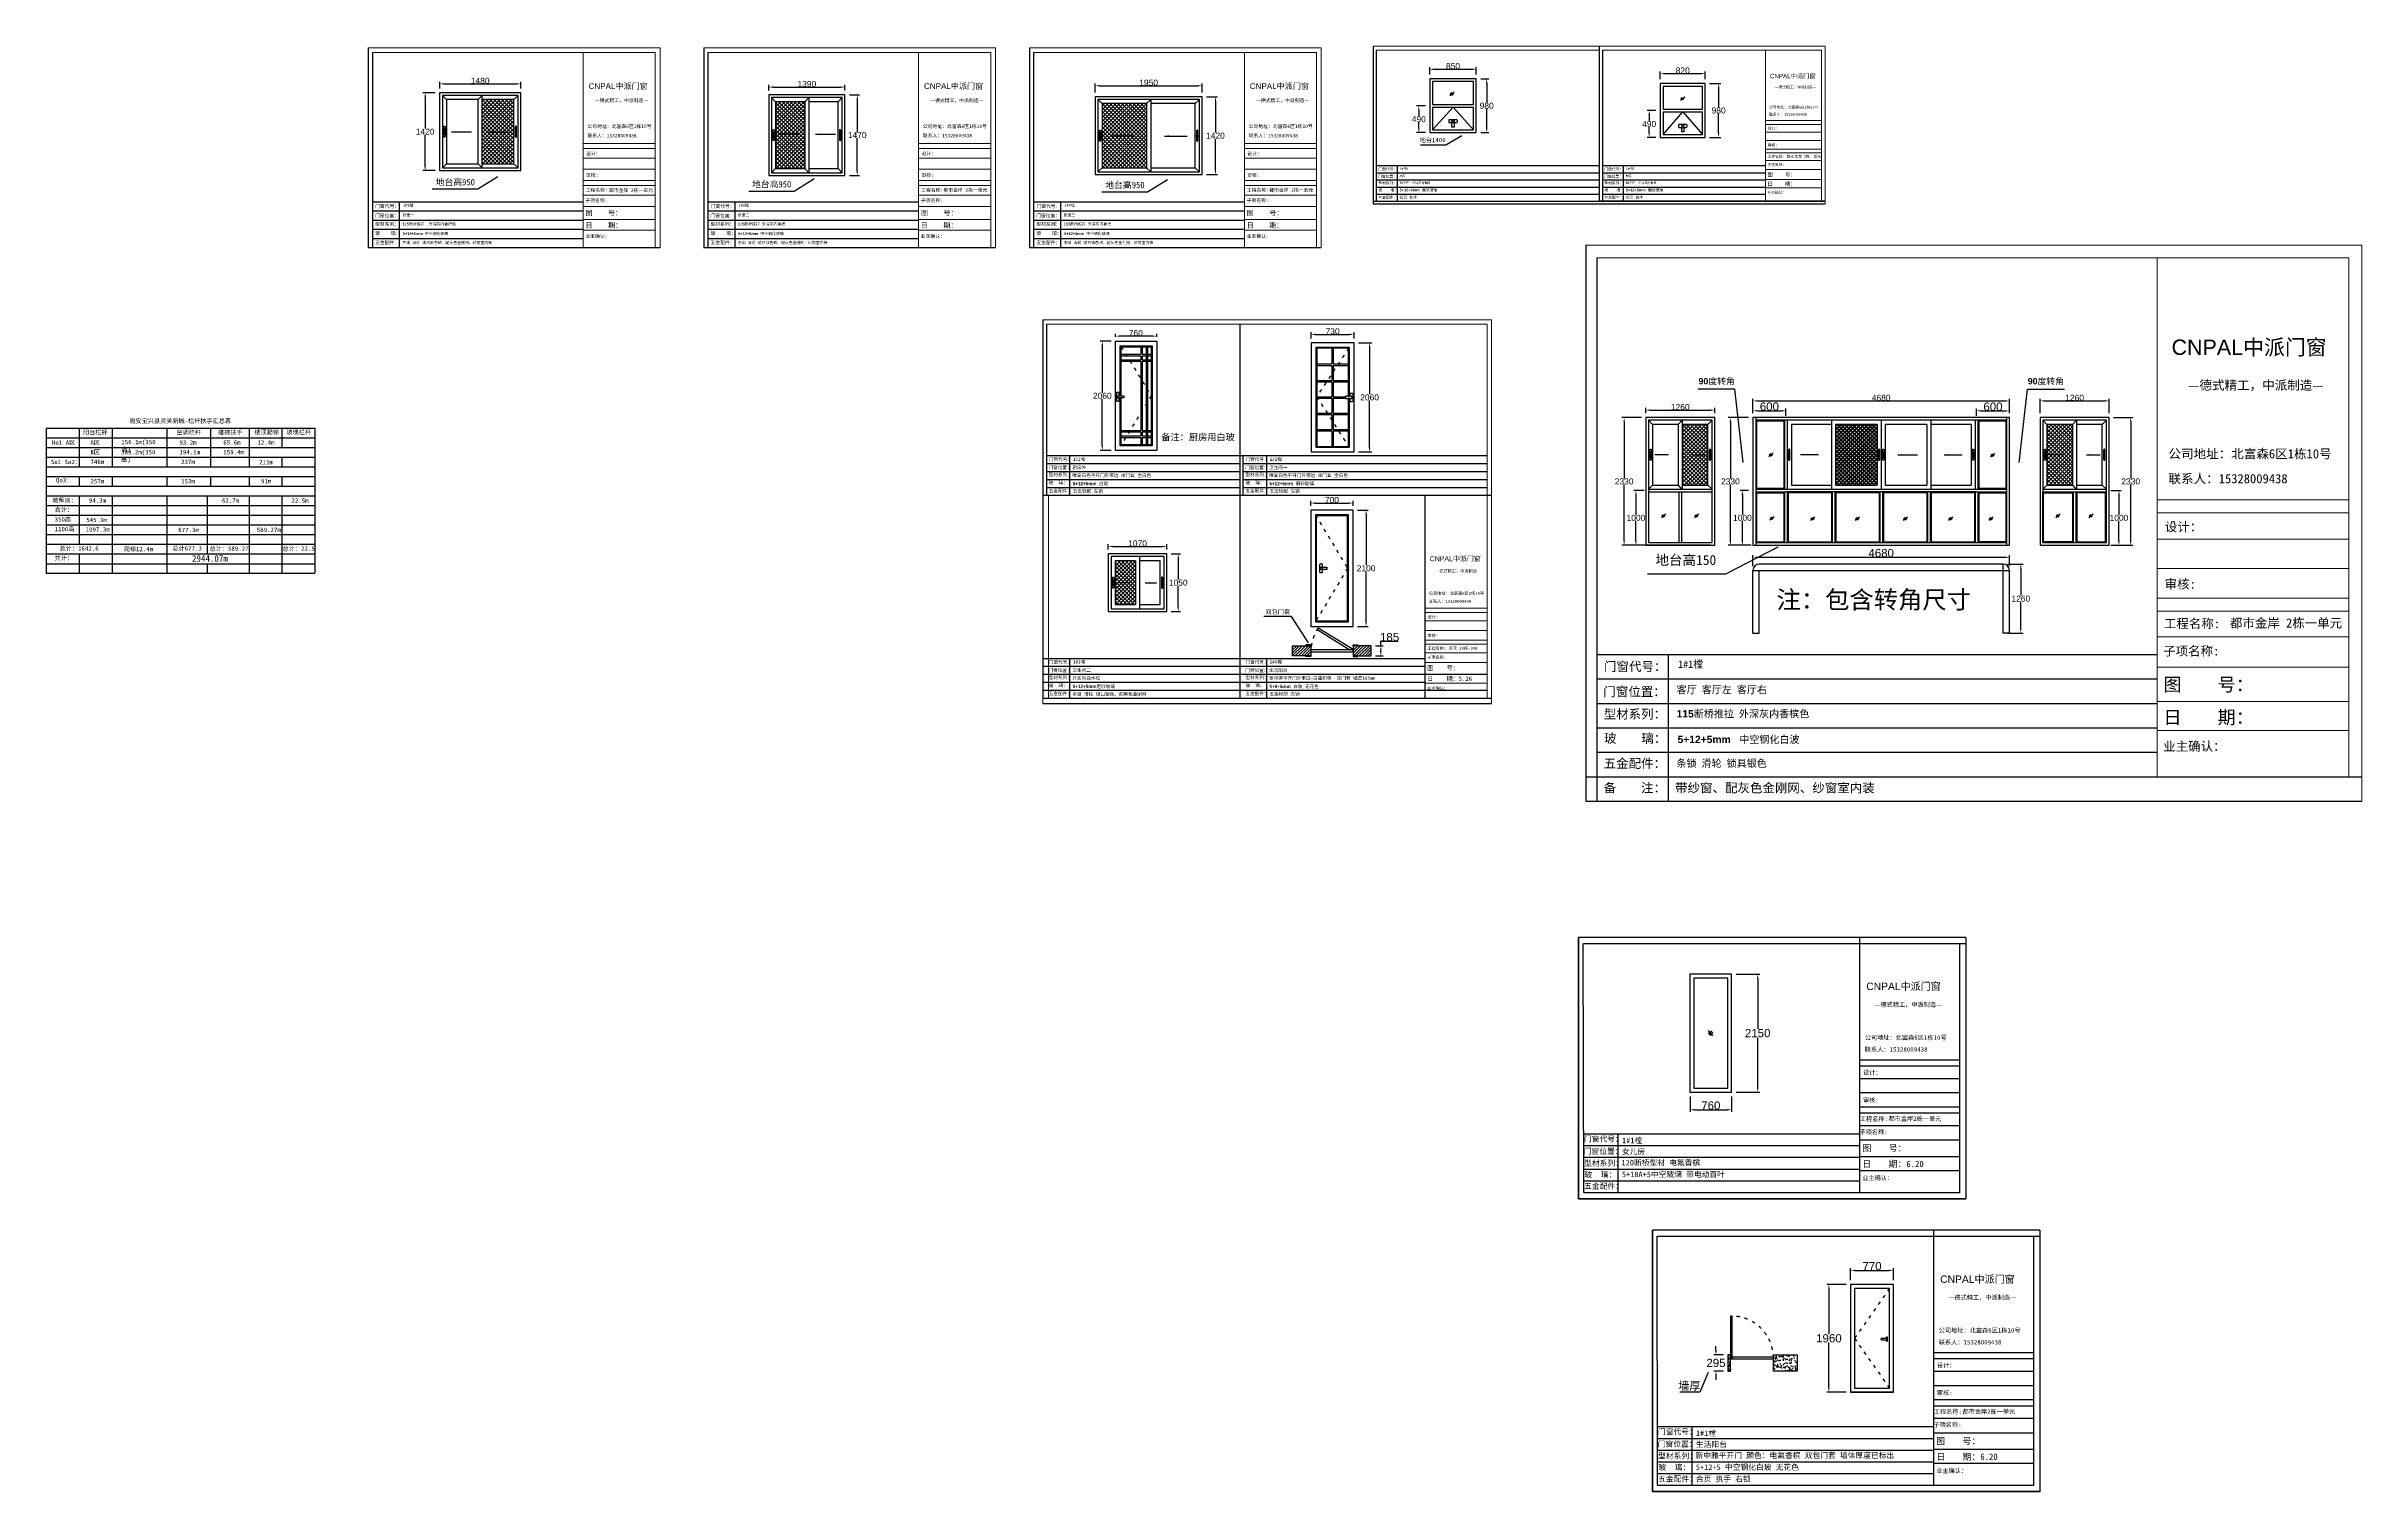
# Model space of a CAD drawing. Header units: inches. Extents: x -138455 to 599497, y -747149 to 13167.
# Drawn here: x 85645 to 127901, y -33506 to -7137 of the extents above; entities that cross this region are included whole.
import ezdxf

# ---------------------------------------------------------------- set-up
doc = ezdxf.new("R2010")
doc.units = ezdxf.units.IN
doc.header["$MEASUREMENT"] = 0
doc.header["$PDMODE"] = 35
doc.header["$PDSIZE"] = -3
doc.linetypes.add('ACAD_ISO03W100', pattern=[30, 12, -18])
doc.layers.add('0 @ 1', color=7, linetype='Continuous')
doc.styles.add('Annotative', font='arialbd.ttf')
doc.styles.add('MtXpl_', font='')
doc.styles.add('MtXpl__1', font='')
doc.styles.get("Standard").update_dxf_attribs({"font": 'arial.ttf'})
doc.styles.get('MtXpl_').set_extended_font_data('SimSun')
doc.styles.get('MtXpl__1').set_extended_font_data('SimSun', bold=True)
doc.dimstyles.get("Standard").update_dxf_attribs({"dimtxt": 80, "dimasz": 70, "dimexe": 40, "dimexo": 80, "dimgap": 0, "dimtad": 1, "dimtih": 1, "dimtoh": 1, "dimdec": 0, "dimzin": 0, "dimdsep": 46, "dimtxsty": 'Standard', "dimcen": 0.09, "dimadec": 0, "dimazin": 0, "dimtfac": 1, "dimtdec": 0, "dimtofl": 0, "dimtmove": 0, "dimatfit": 3, "dimfxl": 0, "dimtolj": 1, "dimtzin": 0, "dimarcsym": 0})

# ---------------------------------------------------------------- blocks, each defined once
blk = doc.blocks.new('312zd')
for p, q in [((105481, -14062), (105481, -16709)), ((105481, -14062), (110381, -14062)), ((105481, -14239), (110381, -14239)), ((106081, -14062), (106081, -14592)), ((106681, -14062), (106681, -14592)), ((107681, -14062), (107681, -14592)), ((108481, -14062), (108481, -14592)), ((109181, -14062), (109181, -14592)), ((109781, -14062), (109781, -14415)), ((110381, -14062), (110381, -16709)), ((105481, -14415), (110381, -14415)), ((105481, -14592), (110381, -14592)), ((105481, -14768), (110381, -14768)), ((106081, -14592), (106081, -14768)), ((106681, -14592), (106681, -14768)), ((107681, -14592), (107681, -14768)), ((108481, -14592), (108481, -14768)), ((109181, -14592), (109181, -14768)), ((109781, -14592), (109781, -14768)), ((105481, -14945), (110381, -14945)), ((105481, -15121), (110381, -15121)), ((106081, -14943), (106081, -15121)), ((106681, -14945), (106681, -15121)), ((107681, -14945), (107681, -15121)), ((108481, -14945), (108481, -15121)), ((109181, -14945), (109181, -15121)), ((109781, -14945), (109781, -15121)), ((105481, -15297), (110381, -15297)), ((105481, -15474), (110381, -15474)), ((106081, -15297), (106081, -15474)), ((106081, -15474), (106081, -16180)), ((106681, -15297), (106681, -15474)), ((106681, -15474), (106681, -16180)), ((107681, -15297), (107681, -15650)), ((108419, -15297), (108419, -16180)), ((109181, -15297), (109181, -16180)), ((109781, -15297), (109781, -16709)), ((105481, -15650), (110381, -15650)), ((105481, -15827), (110381, -15827)), ((105481, -16003), (110381, -16003)), ((107681, -15650), (107681, -16180)), ((105481, -16180), (110381, -16180)), ((105481, -16356), (110381, -16356)), ((106081, -16356), (106081, -16709)), ((106681, -16180), (106681, -16709)), ((107681, -16180), (107681, -16709)), ((108419, -16180), (108419, -16356)), ((109181, -16180), (109181, -16709)), ((105481, -16533), (110381, -16533)), ((105481, -16709), (110381, -16709)), ((108419, -16533), (108419, -16709))]:
    blk.add_line(p, q)
at = {"layer": '0 @ 1', "attachment_point": 1, "style": 'Annotative'}
for s, width, insert, char_height in [('{\\fSimSun|b1|i0|c134|p2;雅安宝兴县灵关新城-栏杆扶手汇总表}', 1978.84, (106998, -13888), 80), ('{\\fSimSun|b1|i0|c134|p2;Ho1 A区}', 485.59, (105585, -14284), 80), ('{\\fSimSun|b1|i0|c134|p2;阳台栏杆}', 485.59, (106152, -14095), 80), ('{\\fSimSun|b1|i0|c134|p2;A区}', 485.59, (106287, -14282), 80), ('{\\fSimSun|b1|i0|c134|p2;156.1m(350高)}', 732.71, (106851, -14274), 80), ('{\\fSimSun|b1|i0|c134|p2;空调栏杆}', 485.59, (107857, -14098), 80), ('{\\fSimSun|b1|i0|c134|p2;93.2m}', 732.71, (107912, -14282), 80), ('{\\fSimSun|b1|i0|c134|p2;楼梯扶手}', 485.59, (108614, -14099), 80), ('{\\fSimSun|b1|i0|c134|p2;65.6m}', 732.71, (108712, -14282), 80), ('{\\fSimSun|b1|i0|c134|p2;楼顶爬梯}', 485.59, (109277, -14094), 80), ('{\\fSimSun|b1|i0|c134|p2;12.4m}', 732.71, (109335, -14282), 80), ('{\\fSimSun|b1|i0|c134|p2;玻璃栏杆}', 485.59, (109865, -14094), 80), ('{\\fSimSun|b1|i0|c134|p2;So1 So2：}', 485.59, (105564, -14637), 80), ('{\\fSimSun|b1|i0|c134|p2;746m}', 485.59, (106287, -14635), 80), ('{\\fSimSun|b1|i0|c134|p2;B区}', 485.59, (106287, -14458), 80), ('{\\fSimSun|b1|i0|c134|p2;389.2m(350高)}', 732.71, (106848, -14459), 80), ('{\\fSimSun|b1|i0|c134|p2;194.1m}', 732.71, (107912, -14458), 80), ('{\\fSimSun|b1|i0|c134|p2;237m}', 485.59, (107942, -14635), 80), ('{\\fSimSun|b1|i0|c134|p2;159.4m}', 732.71, (108712, -14458), 80), ('{\\fSimSun|b1|i0|c134|p2;211m}', 485.59, (109368, -14641), 80), ('{\\fSimSun|b1|i0|c134|p2;Qo3:}', 485.59, (105658, -14970), 80), ('{\\fSimSun|b1|i0|c134|p2;257m}', 485.59, (106287, -14988), 80), ('{\\fSimSun|b1|i0|c134|p2;153m}', 485.59, (107942, -14988), 80), ('{\\fSimSun|b1|i0|c134|p2;91m}', 485.59, (109399, -14988), 80), ('{\\fSimSun|b1|i0|c134|p2;教师房：}', 485.59, (105593, -15338), 80), ('{\\fSimSun|b1|i0|c134|p2;合计：}', 485.59, (105633, -15509), 80), ('{\\fSimSun|b1|i0|c134|p2;94.3m}', 485.59, (106259, -15338), 80), ('{\\fSimSun|b1|i0|c134|p2;62.7m}', 485.59, (108687, -15341), 80), ('{\\fSimSun|b1|i0|c134|p2;22.5m}', 485.59, (109956, -15341), 80), ('{\\fSimSun|b1|i0|c134|p2;350高}', 485.59, (105633, -15685), 80), ('{\\fSimSun|b1|i0|c134|p2;1100高}', 485.59, (105633, -15862), 80), ('{\\fSimSun|b1|i0|c134|p2;1097.3m}', 485.59, (106200, -15869), 80), ('{\\fSimSun|b1|i0|c134|p2;545.3m}', 485.59, (106212, -15695), 80), ('{\\fSimSun|b1|i0|c134|p2;677.3m}', 485.59, (107891, -15877), 80), ('{\\fSimSun|b1|i0|c134|p2;589.27m}', 485.59, (109323, -15875), 80), ('{\\fSimSun|b1|i0|c134|p2;共计：}', 485.59, (105633, -16391), 80), ('{\\fSimSun|b1|i0|c134|p2;总计：1642.6}', 759.69, (105725, -16216), 80), ('{\\fSimSun|b1|i0|c134|p2;爬梯12.4m}', 759.69, (106894, -16226), 80), ('{\\fSimSun|b1|i0|c134|p2;总计677.3}', 759.69, (107783, -16214), 80), ('{\\fSimSun|b1|i0|c134|p2;2944.07m}', 485.59, (108140, -16379), 120), ('{\\fSimSun|b1|i0|c134|p2;总计：589.27}', 759.69, (108461, -16218), 80), ('{\\fSimSun|b1|i0|c134|p2;总计：22.5}', 759.69, (109794, -16218), 80)]:
    blk.add_mtext_dynamic_manual_height_columns(s, width=width, gutter_width=903, heights=[0], dxfattribs=dict(at, insert=insert, char_height=char_height))
blk = doc.blocks.new('*D59')
at = {"color": 0, "lineweight": -2, "transparency": 16777216}
for p, q in [((92243, -3391), (92243, -3268)), ((92323, -3308), (93643, -3308)), ((93723, -3391), (93723, -3268))]:
    blk.add_line(p, q, dxfattribs=at)
at = {"color": 0, "transparency": 16777216}
for points in [[(92323, -3295), (92323, -3321), (92243, -3308)], [(93643, -3295), (93643, -3321), (93723, -3308)]]:
    blk.add_solid(points, dxfattribs=at)
at = {"layer": 'Defpoints', "color": 0, "transparency": 16777216}
for p in [(93723, -3308), (92243, -3471), (93723, -3471)]:
    blk.add_point(p, dxfattribs=at)
at = {"color": 0, "transparency": 16777216, "insert": (92983, -3252), "char_height": 110, "attachment_point": 5}
blk.add_mtext('\\A1;1480', dxfattribs=at)
blk = doc.blocks.new('*D60')
at = {"color": 0, "lineweight": -2, "transparency": 16777216}
for p, q in [((92163, -3471), (91938, -3471)), ((91978, -3551), (91978, -4125)), ((91978, -4811), (91978, -4237)), ((92163, -4891), (91938, -4891))]:
    blk.add_line(p, q, dxfattribs=at)
at = {"color": 0, "transparency": 16777216}
for points in [[(91965, -3551), (91992, -3551), (91978, -3471)], [(91965, -4811), (91992, -4811), (91978, -4891)]]:
    blk.add_solid(points, dxfattribs=at)
at = {"layer": 'Defpoints', "color": 0, "transparency": 16777216}
for p in [(92243, -3471), (91978, -4891), (92243, -4891)]:
    blk.add_point(p, dxfattribs=at)
at = {"color": 0, "transparency": 16777216, "insert": (91978, -4181), "char_height": 110, "attachment_point": 5}
blk.add_mtext('\\A1;1420', dxfattribs=at)
blk = doc.blocks.new('123123')
for points in [[(70222, 9382), (70222, 9382, 0.414214), (70234, 9394), (70234, 9569, 0.414214), (70222, 9582), (70222, 9582, 0.414214), (70209, 9569), (70209, 9394, 0.414214)], [(70222, 9432), (70222, 9432, 0.414214), (70229, 9439), (70229, 9524, 0.414214), (70222, 9532), (70222, 9532, 0.414214), (70214, 9524), (70214, 9439, 0.414214)]]:
    blk.add_lwpolyline(points, format="xyb", close=True)
blk = doc.blocks.new('*D57')
at = {"color": 0, "lineweight": -2, "transparency": 16777216}
for p, q in [((94649, -3428), (94649, -3327)), ((94729, -3367), (95959, -3367)), ((96039, -3428), (96039, -3327))]:
    blk.add_line(p, q, dxfattribs=at)
at = {"color": 0, "transparency": 16777216}
for points in [[(94729, -3353), (94729, -3380), (94649, -3367)], [(95959, -3353), (95959, -3380), (96039, -3367)]]:
    blk.add_solid(points, dxfattribs=at)
at = {"layer": 'Defpoints', "color": 0, "transparency": 16777216}
for p in [(96039, -3367), (94649, -3508), (96039, -3508)]:
    blk.add_point(p, dxfattribs=at)
at = {"color": 0, "transparency": 16777216, "insert": (95344, -3310), "char_height": 110, "attachment_point": 5}
blk.add_mtext('\\A1;1390', dxfattribs=at)
blk = doc.blocks.new('*D58')
at = {"color": 0, "lineweight": -2, "transparency": 16777216}
for p, q in [((96119, -3508), (96303, -3508)), ((96263, -3588), (96263, -4187)), ((96263, -4898), (96263, -4300)), ((96119, -4978), (96303, -4978))]:
    blk.add_line(p, q, dxfattribs=at)
at = {"color": 0, "transparency": 16777216}
for points in [[(96250, -3588), (96276, -3588), (96263, -3508)], [(96250, -4898), (96276, -4898), (96263, -4978)]]:
    blk.add_solid(points, dxfattribs=at)
at = {"layer": 'Defpoints', "color": 0, "transparency": 16777216}
for p in [(96039, -3508), (96039, -4978), (96263, -4978)]:
    blk.add_point(p, dxfattribs=at)
at = {"color": 0, "transparency": 16777216, "insert": (96263, -4243), "char_height": 110, "attachment_point": 5}
blk.add_mtext('\\A1;1470', dxfattribs=at)
blk = doc.blocks.new('*D61')
at = {"color": 0, "lineweight": -2, "transparency": 16777216}
for p, q in [((97527, -3532), (97527, -3371)), ((99477, -3532), (99477, -3371)), ((97607, -3411), (99397, -3411))]:
    blk.add_line(p, q, dxfattribs=at)
at = {"color": 0, "transparency": 16777216}
for points in [[(97607, -3397), (97607, -3424), (97527, -3411)], [(99397, -3397), (99397, -3424), (99477, -3411)]]:
    blk.add_solid(points, dxfattribs=at)
at = {"layer": 'Defpoints', "color": 0, "transparency": 16777216}
for p in [(97527, -3612), (99477, -3411), (99477, -3612)]:
    blk.add_point(p, dxfattribs=at)
at = {"color": 0, "transparency": 16777216, "insert": (98502, -3355), "char_height": 110, "attachment_point": 5}
blk.add_mtext('\\A1;1950', dxfattribs=at)
blk = doc.blocks.new('*D62')
at = {"color": 0, "lineweight": -2, "transparency": 16777216}
for p, q in [((99557, -3612), (99761, -3612)), ((99721, -3692), (99721, -4266)), ((99721, -4952), (99721, -4378)), ((99557, -5032), (99761, -5032))]:
    blk.add_line(p, q, dxfattribs=at)
at = {"color": 0, "transparency": 16777216}
for points in [[(99708, -3692), (99735, -3692), (99721, -3612)], [(99708, -4952), (99735, -4952), (99721, -5032)]]:
    blk.add_solid(points, dxfattribs=at)
at = {"layer": 'Defpoints', "color": 0, "transparency": 16777216}
for p in [(99477, -3612), (99477, -5032), (99721, -5032)]:
    blk.add_point(p, dxfattribs=at)
at = {"color": 0, "transparency": 16777216, "insert": (99721, -4322), "char_height": 110, "attachment_point": 5}
blk.add_mtext('\\A1;1420', dxfattribs=at)
blk = doc.blocks.new('*D63')
at = {"color": 0, "lineweight": -2, "transparency": 16777216}
for p, q in [((101442, -3692), (101647, -3692)), ((101607, -3772), (101607, -4126)), ((101607, -4592), (101607, -4238)), ((101442, -4672), (101647, -4672))]:
    blk.add_line(p, q, dxfattribs=at)
at = {"color": 0, "transparency": 16777216}
for points in [[(101594, -3772), (101621, -3772), (101607, -3692)], [(101594, -4592), (101621, -4592), (101607, -4672)]]:
    blk.add_solid(points, dxfattribs=at)
at = {"layer": 'Defpoints', "color": 0, "transparency": 16777216}
for p in [(101362, -3692), (101362, -4672), (101607, -4672)]:
    blk.add_point(p, dxfattribs=at)
at = {"color": 0, "transparency": 16777216, "insert": (101607, -4182), "char_height": 110, "attachment_point": 5}
blk.add_mtext('\\A1;980', dxfattribs=at)
blk = doc.blocks.new('*D64')
at = {"color": 0, "lineweight": -2, "transparency": 16777216}
for p, q in [((100542, -3612), (100542, -3469)), ((100622, -3509), (101282, -3509)), ((101362, -3612), (101362, -3469))]:
    blk.add_line(p, q, dxfattribs=at)
at = {"color": 0, "transparency": 16777216}
for points in [[(100622, -3496), (100622, -3523), (100542, -3509)], [(101282, -3496), (101282, -3523), (101362, -3509)]]:
    blk.add_solid(points, dxfattribs=at)
at = {"layer": 'Defpoints', "color": 0, "transparency": 16777216}
for p in [(100542, -3692), (101362, -3509), (101362, -3692)]:
    blk.add_point(p, dxfattribs=at)
at = {"color": 0, "transparency": 16777216, "insert": (100952, -3453), "char_height": 110, "attachment_point": 5}
blk.add_mtext('\\A1;820', dxfattribs=at)
blk = doc.blocks.new('*D65')
at = {"color": 0, "lineweight": -2, "transparency": 16777216}
for p, q in [((102388, -3612), (102388, -3476)), ((102468, -3516), (103158, -3516)), ((103238, -3612), (103238, -3476))]:
    blk.add_line(p, q, dxfattribs=at)
at = {"color": 0, "transparency": 16777216}
for points in [[(102468, -3503), (102468, -3530), (102388, -3516)], [(103158, -3503), (103158, -3530), (103238, -3516)]]:
    blk.add_solid(points, dxfattribs=at)
at = {"layer": 'Defpoints', "color": 0, "transparency": 16777216}
for p in [(102388, -3692), (103238, -3516), (103238, -3692)]:
    blk.add_point(p, dxfattribs=at)
at = {"color": 0, "transparency": 16777216, "insert": (102813, -3460), "char_height": 110, "attachment_point": 5}
blk.add_mtext('\\A1;850', dxfattribs=at)
blk = doc.blocks.new('*D66')
at = {"color": 0, "lineweight": -2, "transparency": 16777216}
for p, q in [((103318, -3692), (103468, -3692)), ((103428, -3772), (103428, -4126)), ((103428, -4592), (103428, -4238)), ((103318, -4672), (103468, -4672))]:
    blk.add_line(p, q, dxfattribs=at)
at = {"color": 0, "transparency": 16777216}
for points in [[(103415, -3772), (103442, -3772), (103428, -3692)], [(103415, -4592), (103442, -4592), (103428, -4672)]]:
    blk.add_solid(points, dxfattribs=at)
at = {"layer": 'Defpoints', "color": 0, "transparency": 16777216}
for p in [(103238, -3692), (103238, -4672), (103428, -4672)]:
    blk.add_point(p, dxfattribs=at)
at = {"color": 0, "transparency": 16777216, "insert": (103428, -4182), "char_height": 110, "attachment_point": 5}
blk.add_mtext('\\A1;980', dxfattribs=at)
blk = doc.blocks.new('*D78')
at = {"color": 0, "lineweight": -2, "transparency": 16777216}
for p, q in [((110813, -8221), (110653, -8221)), ((110693, -8301), (110693, -8410)), ((110813, -8711), (110653, -8711)), ((110693, -8631), (110693, -8522))]:
    blk.add_line(p, q, dxfattribs=at)
at = {"color": 0, "transparency": 16777216}
for points in [[(110680, -8301), (110707, -8301), (110693, -8221)], [(110680, -8631), (110707, -8631), (110693, -8711)]]:
    blk.add_solid(points, dxfattribs=at)
at = {"layer": 'Defpoints', "color": 0, "transparency": 16777216}
for p in [(110893, -8221), (110693, -8711), (110893, -8711)]:
    blk.add_point(p, dxfattribs=at)
at = {"color": 0, "transparency": 16777216, "insert": (110693, -8466), "char_height": 110, "attachment_point": 5}
blk.add_mtext('\\A1;490', dxfattribs=at)
blk = doc.blocks.new('*D79')
at = {"color": 0, "lineweight": -2, "transparency": 16777216}
for p, q in [((115020, -8308), (114858, -8308)), ((114898, -8388), (114898, -8496)), ((115020, -8798), (114858, -8798)), ((114898, -8718), (114898, -8609))]:
    blk.add_line(p, q, dxfattribs=at)
at = {"color": 0, "transparency": 16777216}
for points in [[(114884, -8388), (114911, -8388), (114898, -8308)], [(114884, -8718), (114911, -8718), (114898, -8798)]]:
    blk.add_solid(points, dxfattribs=at)
at = {"layer": 'Defpoints', "color": 0, "transparency": 16777216}
for p in [(114898, -8308), (115100, -8308), (115100, -8798)]:
    blk.add_point(p, dxfattribs=at)
at = {"color": 0, "transparency": 16777216, "insert": (114898, -8553), "char_height": 110, "attachment_point": 5}
blk.add_mtext('\\A1;490', dxfattribs=at)
blk = doc.blocks.new('*D49')
at = {"color": 0, "lineweight": -2, "transparency": 16777216}
for p, q in [((116712, -15240), (116559, -15240)), ((116599, -15320), (116599, -15684)), ((116599, -16160), (116599, -15796)), ((116712, -16240), (116559, -16240))]:
    blk.add_line(p, q, dxfattribs=at)
at = {"color": 0, "transparency": 16777216}
for points in [[(116585, -15320), (116612, -15320), (116599, -15240)], [(116585, -16160), (116612, -16160), (116599, -16240)]]:
    blk.add_solid(points, dxfattribs=at)
at = {"layer": 'Defpoints', "color": 0, "transparency": 16777216}
for p in [(116792, -15240), (116599, -16240), (116792, -16240)]:
    blk.add_point(p, dxfattribs=at)
at = {"color": 0, "transparency": 16777216, "insert": (116599, -15740), "char_height": 110, "attachment_point": 5}
blk.add_mtext('\\A1;1000', dxfattribs=at)
blk = doc.blocks.new('*D50')
at = {"color": 0, "lineweight": -2, "transparency": 16777216}
for p, q in [((116712, -13910), (116340, -13910)), ((116380, -13990), (116380, -15019)), ((116380, -16160), (116380, -15131)), ((116762, -16240), (116340, -16240))]:
    blk.add_line(p, q, dxfattribs=at)
at = {"color": 0, "transparency": 16777216}
for points in [[(116366, -13990), (116393, -13990), (116380, -13910)], [(116366, -16160), (116393, -16160), (116380, -16240)]]:
    blk.add_solid(points, dxfattribs=at)
at = {"layer": 'Defpoints', "color": 0, "transparency": 16777216}
for p in [(116792, -13910), (116380, -16240), (116842, -16240)]:
    blk.add_point(p, dxfattribs=at)
at = {"color": 0, "transparency": 16777216, "insert": (116380, -15075), "char_height": 110, "attachment_point": 5}
blk.add_mtext('\\A1;2330', dxfattribs=at)
blk = doc.blocks.new('*D51')
at = {"color": 0, "lineweight": -2, "transparency": 16777216}
for p, q in [((116792, -13830), (116792, -13565)), ((116872, -13605), (121392, -13605)), ((121472, -13830), (121472, -13565))]:
    blk.add_line(p, q, dxfattribs=at)
at = {"color": 0, "transparency": 16777216}
for points in [[(116872, -13592), (116872, -13618), (116792, -13605)], [(121392, -13592), (121392, -13618), (121472, -13605)]]:
    blk.add_solid(points, dxfattribs=at)
at = {"layer": 'Defpoints', "color": 0, "transparency": 16777216}
for p in [(116792, -13910), (121472, -13605), (121472, -13910)]:
    blk.add_point(p, dxfattribs=at)
at = {"color": 0, "transparency": 16777216, "insert": (119132, -13549), "char_height": 110, "attachment_point": 5}
blk.add_mtext('\\A1;4680', dxfattribs=at)
blk = doc.blocks.new('*D52')
at = {"color": 0, "lineweight": -2, "transparency": 16777216}
for p, q in [((122032, -13830), (122032, -13565)), ((122112, -13605), (123212, -13605)), ((123292, -13830), (123292, -13565))]:
    blk.add_line(p, q, dxfattribs=at)
at = {"color": 0, "transparency": 16777216}
for points in [[(122112, -13592), (122112, -13618), (122032, -13605)], [(123212, -13592), (123212, -13618), (123292, -13605)]]:
    blk.add_solid(points, dxfattribs=at)
at = {"layer": 'Defpoints', "color": 0, "transparency": 16777216}
for p in [(122032, -13910), (123292, -13605), (123292, -13910)]:
    blk.add_point(p, dxfattribs=at)
at = {"color": 0, "transparency": 16777216, "insert": (122662, -13549), "char_height": 110, "attachment_point": 5}
blk.add_mtext('\\A1;1260', dxfattribs=at)
blk = doc.blocks.new('*D53')
at = {"color": 0, "lineweight": -2, "transparency": 16777216}
for p, q in [((123372, -13910), (123726, -13910)), ((123686, -13990), (123686, -15019)), ((123686, -16160), (123686, -15131)), ((123372, -16240), (123726, -16240))]:
    blk.add_line(p, q, dxfattribs=at)
at = {"color": 0, "transparency": 16777216}
for points in [[(123672, -13990), (123699, -13990), (123686, -13910)], [(123672, -16160), (123699, -16160), (123686, -16240)]]:
    blk.add_solid(points, dxfattribs=at)
at = {"layer": 'Defpoints', "color": 0, "transparency": 16777216}
for p in [(123292, -13910), (123292, -16240), (123686, -16240)]:
    blk.add_point(p, dxfattribs=at)
at = {"color": 0, "transparency": 16777216, "insert": (123686, -15075), "char_height": 110, "attachment_point": 5}
blk.add_mtext('\\A1;2330', dxfattribs=at)
blk = doc.blocks.new('*D54')
at = {"color": 0, "lineweight": -2, "transparency": 16777216}
for p, q in [((123322, -15240), (123511, -15240)), ((123471, -15320), (123471, -15684)), ((123471, -16160), (123471, -15796)), ((123322, -16240), (123511, -16240))]:
    blk.add_line(p, q, dxfattribs=at)
at = {"color": 0, "transparency": 16777216}
for points in [[(123458, -15320), (123485, -15320), (123471, -15240)], [(123458, -16160), (123485, -16160), (123471, -16240)]]:
    blk.add_solid(points, dxfattribs=at)
at = {"layer": 'Defpoints', "color": 0, "transparency": 16777216}
for p in [(123242, -15240), (123242, -16240), (123471, -16240)]:
    blk.add_point(p, dxfattribs=at)
at = {"color": 0, "transparency": 16777216, "insert": (123471, -15740), "char_height": 110, "attachment_point": 5}
blk.add_mtext('\\A1;1000', dxfattribs=at)
blk = doc.blocks.new('*D56')
at = {"color": 0, "lineweight": -2, "transparency": 16777216}
for p, q in [((114755, -13910), (114401, -13910)), ((114441, -13990), (114441, -15019)), ((114441, -16160), (114441, -15131)), ((116015, -16240), (114401, -16240))]:
    blk.add_line(p, q, dxfattribs=at)
at = {"color": 0, "transparency": 16777216}
for points in [[(114428, -13990), (114454, -13990), (114441, -13910)], [(114428, -16160), (114454, -16160), (114441, -16240)]]:
    blk.add_solid(points, dxfattribs=at)
at = {"layer": 'Defpoints', "color": 0, "transparency": 16777216}
for p in [(114835, -13910), (114441, -16240), (116095, -16240)]:
    blk.add_point(p, dxfattribs=at)
at = {"color": 0, "transparency": 16777216, "insert": (114441, -15075), "char_height": 110, "attachment_point": 5}
blk.add_mtext('\\A1;2330', dxfattribs=at)
blk = doc.blocks.new('*D55')
at = {"color": 0, "lineweight": -2, "transparency": 16777216}
for p, q in [((114805, -15240), (114616, -15240)), ((114656, -15320), (114656, -15684)), ((114656, -16160), (114656, -15796)), ((114805, -16240), (114616, -16240))]:
    blk.add_line(p, q, dxfattribs=at)
at = {"color": 0, "transparency": 16777216}
for points in [[(114642, -15320), (114669, -15320), (114656, -15240)], [(114642, -16160), (114669, -16160), (114656, -16240)]]:
    blk.add_solid(points, dxfattribs=at)
at = {"layer": 'Defpoints', "color": 0, "transparency": 16777216}
for p in [(114885, -15240), (114656, -16240), (114885, -16240)]:
    blk.add_point(p, dxfattribs=at)
at = {"color": 0, "transparency": 16777216, "insert": (114656, -15740), "char_height": 110, "attachment_point": 5}
blk.add_mtext('\\A1;1000', dxfattribs=at)
blk = doc.blocks.new('*D67')
at = {"color": 0, "lineweight": -2, "transparency": 16777216}
for p, q in [((114835, -13830), (114835, -13733)), ((114915, -13773), (116015, -13773)), ((116095, -13830), (116095, -13733))]:
    blk.add_line(p, q, dxfattribs=at)
at = {"color": 0, "transparency": 16777216}
for points in [[(114915, -13760), (114915, -13787), (114835, -13773)], [(116015, -13760), (116015, -13787), (116095, -13773)]]:
    blk.add_solid(points, dxfattribs=at)
at = {"layer": 'Defpoints', "color": 0, "transparency": 16777216}
for p in [(114835, -13910), (116095, -13773), (116095, -13910)]:
    blk.add_point(p, dxfattribs=at)
at = {"color": 0, "transparency": 16777216, "insert": (115465, -13717), "char_height": 110, "attachment_point": 5}
blk.add_mtext('\\A1;1260', dxfattribs=at)
blk = doc.blocks.new('23z')
at = {"lineweight": 5}
for p, q in [((93767, -9068), (105059, -9068)), ((105059, -9068), (105059, -17159)), ((93926, -9254), (104873, -9254)), ((102082, -9254), (102082, -16804)), ((104873, -9254), (104873, -16804)), ((102082, -12777), (104873, -12777)), ((102082, -12963), (104873, -12963)), ((102082, -13347), (104873, -13347)), ((102082, -13773), (104873, -13773)), ((102082, -14207), (104873, -14207)), ((102082, -14393), (104873, -14393)), ((102082, -14769), (104873, -14769)), ((102082, -15210), (104873, -15210)), ((102082, -15711), (104873, -15711)), ((102082, -16133), (104873, -16133))]:
    blk.add_line(p, q, dxfattribs=at)
for p, q in [((93767, -9068), (93767, -17159)), ((93926, -9254), (93926, -17159)), ((93926, -15025), (102082, -15025)), ((94964, -15025), (94964, -17159)), ((93926, -15380), (102082, -15380)), ((93926, -15736), (102082, -15736)), ((93926, -16092), (102082, -16092)), ((93926, -16448), (102082, -16448)), ((93767, -16804), (105059, -16804)), ((93767, -17159), (105059, -17159))]:
    blk.add_line(p, q)
blk.add_text('CNPAL', height=223.3).set_placement((102292, -10666))
at = {"style": 'MtXpl_'}
for s, height, p in [('中派门窗', 223.3, (103332, -10666)), ('—德式精工，中派制造—', 133.95, (102534, -11174)), ('公司地址：北富森6区1栋10号', 133.95, (102247, -12172)), ('联系人：15328009438', 133.95, (102247, -12534)), ('设计：', 133.1, (102194, -13234)), ('审核:', 133.1, (102191, -14066)), ('工程名称:', 133.1, (102180, -14641)), ('都市金岸 2栋一单元', 133.1, (103141, -14633)), ('门窗代号：', 133.1, (94032, -15266)), ('子项名称:', 133.1, (102170, -15040)), ('门窗位置：', 133.1, (94022, -15632)), ('图    号：', 192.9, (102174, -15558)), ('型材系列：', 133.1, (94027, -15958)), ('日    期：', 192.9, (102174, -16034)), ('玻    璃：', 133.1, (94032, -16311)), ('业主确认：', 133.1, (102170, -16427)), ('五金配件：', 133.1, (94027, -16676)), ('备    注：', 133.1, (94027, -17032)), ('带纱窗、配灰色金刚网、纱窗室内装', 133.13, (95066, -17032))]:
    blk.add_text(s, height=height, dxfattribs=at).set_placement(p)
at = {"layer": '0 @ 1', "char_height": 107.14, "attachment_point": 1, "style": 'Annotative'}
for s, insert in [('{\\fSimSun|b1|i0|c134|p2;1#1樘}', (95111, -15112)), ('{\\fSimSun|b1|i0|c134|p2;客厅 客厅左 客厅右}', (95089, -15484)), ('115{\\fSimSun|b1|i0|c134|p2;断桥推拉 外深灰内香槟色}', (95089, -15834)), ('5+12+5mm   {\\fSimSun|b1|i0|c134|p2;中空钢化白波} ', (95102, -16207)), ('{\\fSimSun|b1|i0|c134|p2;条锁 滑轮 锁具银色}', (95086, -16555))]:
    blk.add_mtext_dynamic_manual_height_columns(s, width=4396.38, gutter_width=903, heights=[0], dxfattribs=dict(at, insert=insert))
blk = doc.blocks.new('*D75')
at = {"color": 0, "lineweight": -2, "transparency": 16777216}
for p, q in [((121437, -16584), (121720, -16584)), ((121680, -16664), (121680, -17158)), ((121680, -17764), (121680, -17270)), ((121437, -17844), (121720, -17844))]:
    blk.add_line(p, q, dxfattribs=at)
at = {"color": 0, "transparency": 16777216}
for points in [[(121667, -16664), (121693, -16664), (121680, -16584)], [(121667, -17764), (121693, -17764), (121680, -17844)]]:
    blk.add_solid(points, dxfattribs=at)
at = {"layer": 'Defpoints', "color": 0, "transparency": 16777216}
for p in [(121357, -16584), (121357, -17844), (121680, -17844)]:
    blk.add_point(p, dxfattribs=at)
at = {"color": 0, "transparency": 16777216, "insert": (121680, -17214), "char_height": 110, "attachment_point": 5}
blk.add_mtext('\\A1;1260', dxfattribs=at)
blk = doc.blocks.new('*D85')
at = {"color": 0, "lineweight": -2, "transparency": 16777216}
for p, q in [((116792, -16619), (116792, -16418)), ((116872, -16458), (121392, -16458)), ((121472, -16619), (121472, -16418))]:
    blk.add_line(p, q, dxfattribs=at)
at = {"color": 0, "transparency": 16777216}
for points in [[(116872, -16445), (116872, -16471), (116792, -16458)], [(121392, -16445), (121392, -16471), (121472, -16458)]]:
    blk.add_solid(points, dxfattribs=at)
at = {"layer": 'Defpoints', "color": 0, "transparency": 16777216}
for p in [(121472, -16458), (116792, -16699), (121472, -16699)]:
    blk.add_point(p, dxfattribs=at)
at = {"color": 0, "transparency": 16777216, "insert": (119132, -16382), "char_height": 150, "attachment_point": 5}
blk.add_mtext('\\A1;4680', dxfattribs=at)
blk = doc.blocks.new('*D86')
at = {"color": 0, "lineweight": -2, "transparency": 16777216}
for p, q in [((116792, -13830), (116792, -13746)), ((116872, -13786), (117312, -13786)), ((117392, -13880), (117392, -13746))]:
    blk.add_line(p, q, dxfattribs=at)
at = {"color": 0, "transparency": 16777216}
for points in [[(116872, -13772), (116872, -13799), (116792, -13786)], [(117312, -13772), (117312, -13799), (117392, -13786)]]:
    blk.add_solid(points, dxfattribs=at)
at = {"layer": 'Defpoints', "color": 0, "transparency": 16777216}
for p in [(116792, -13910), (117392, -13786), (117392, -13960)]:
    blk.add_point(p, dxfattribs=at)
at = {"color": 0, "transparency": 16777216, "insert": (117092, -13709), "char_height": 150, "attachment_point": 5}
blk.add_mtext('\\A1;600', dxfattribs=at)
blk = doc.blocks.new('*D87')
at = {"color": 0, "lineweight": -2, "transparency": 16777216}
for p, q in [((120872, -13880), (120872, -13748)), ((120952, -13788), (121392, -13788)), ((121472, -13830), (121472, -13748))]:
    blk.add_line(p, q, dxfattribs=at)
at = {"color": 0, "transparency": 16777216}
for points in [[(120952, -13774), (120952, -13801), (120872, -13788)], [(121392, -13774), (121392, -13801), (121472, -13788)]]:
    blk.add_solid(points, dxfattribs=at)
at = {"layer": 'Defpoints', "color": 0, "transparency": 16777216}
for p in [(121472, -13788), (121472, -13910), (120872, -13960)]:
    blk.add_point(p, dxfattribs=at)
at = {"color": 0, "transparency": 16777216, "insert": (121172, -13711), "char_height": 150, "attachment_point": 5}
blk.add_mtext('\\A1;600', dxfattribs=at)
blk = doc.blocks.new('*D482')
at = {"color": 0, "lineweight": -2, "transparency": 16777216}
for p, q in [((109591, -12547), (109835, -12547)), ((109795, -12627), (109795, -13485)), ((109795, -14457), (109795, -13598)), ((109591, -14537), (109835, -14537))]:
    blk.add_line(p, q, dxfattribs=at)
at = {"color": 0, "transparency": 16777216}
for points in [[(109782, -12627), (109809, -12627), (109795, -12547)], [(109782, -14457), (109809, -14457), (109795, -14537)]]:
    blk.add_solid(points, dxfattribs=at)
at = {"layer": 'Defpoints', "color": 0, "transparency": 16777216}
for p in [(109511, -12547), (109511, -14537), (109795, -14537)]:
    blk.add_point(p, dxfattribs=at)
at = {"color": 0, "transparency": 16777216, "insert": (109795, -13542), "char_height": 110, "attachment_point": 5}
blk.add_mtext('\\A1;2060', dxfattribs=at)
blk = doc.blocks.new('*D484')
at = {"color": 0, "lineweight": -2, "transparency": 16777216}
for p, q in [((108731, -12466), (108731, -12353)), ((108811, -12393), (109431, -12393)), ((109511, -12466), (109511, -12353))]:
    blk.add_line(p, q, dxfattribs=at)
at = {"color": 0, "transparency": 16777216}
for points in [[(108811, -12379), (108811, -12406), (108731, -12393)], [(109431, -12379), (109431, -12406), (109511, -12393)]]:
    blk.add_solid(points, dxfattribs=at)
at = {"layer": 'Defpoints', "color": 0, "transparency": 16777216}
for p in [(108731, -12546), (109511, -12393), (109511, -12546)]:
    blk.add_point(p, dxfattribs=at)
at = {"color": 0, "transparency": 16777216, "insert": (109121, -12336), "char_height": 110, "attachment_point": 5}
blk.add_mtext('\\A1;730', dxfattribs=at)
blk = doc.blocks.new('*D485')
at = {"color": 0, "lineweight": -2, "transparency": 16777216}
for p, q in [((105026, -16317), (105026, -16222)), ((105106, -16262), (106016, -16262)), ((106096, -16317), (106096, -16222))]:
    blk.add_line(p, q, dxfattribs=at)
at = {"color": 0, "transparency": 16777216}
for points in [[(105106, -16248), (105106, -16275), (105026, -16262)], [(106016, -16248), (106016, -16275), (106096, -16262)]]:
    blk.add_solid(points, dxfattribs=at)
at = {"layer": 'Defpoints', "color": 0, "transparency": 16777216}
for p in [(105026, -16397), (106096, -16262), (106096, -16397)]:
    blk.add_point(p, dxfattribs=at)
at = {"color": 0, "transparency": 16777216, "insert": (105561, -16206), "char_height": 110, "attachment_point": 5}
blk.add_mtext('\\A1;1070', dxfattribs=at)
blk = doc.blocks.new('*D486')
at = {"color": 0, "lineweight": -2, "transparency": 16777216}
for p, q in [((106171, -16397), (106343, -16397)), ((106303, -16477), (106303, -16866)), ((106303, -17367), (106303, -16978)), ((106176, -17447), (106343, -17447))]:
    blk.add_line(p, q, dxfattribs=at)
at = {"color": 0, "transparency": 16777216}
for points in [[(106290, -16477), (106316, -16477), (106303, -16397)], [(106290, -17367), (106316, -17367), (106303, -17447)]]:
    blk.add_solid(points, dxfattribs=at)
at = {"layer": 'Defpoints', "color": 0, "transparency": 16777216}
for p in [(106091, -16397), (106096, -17447), (106303, -17447)]:
    blk.add_point(p, dxfattribs=at)
at = {"color": 0, "transparency": 16777216, "insert": (106303, -16922), "char_height": 110, "attachment_point": 5}
blk.add_mtext('\\A1;1050', dxfattribs=at)
blk = doc.blocks.new('*D483')
at = {"color": 0, "lineweight": -2, "transparency": 16777216}
for p, q in [((109573, -15600), (109771, -15600)), ((109731, -15680), (109731, -16603)), ((109731, -17640), (109731, -16716)), ((109573, -17720), (109771, -17720))]:
    blk.add_line(p, q, dxfattribs=at)
at = {"color": 0, "transparency": 16777216}
for points in [[(109718, -15680), (109745, -15680), (109731, -15600)], [(109718, -17640), (109745, -17640), (109731, -17720)]]:
    blk.add_solid(points, dxfattribs=at)
at = {"layer": 'Defpoints', "color": 0, "transparency": 16777216}
for p in [(109493, -15600), (109493, -17720), (109731, -17720)]:
    blk.add_point(p, dxfattribs=at)
at = {"color": 0, "transparency": 16777216, "insert": (109731, -16660), "char_height": 110, "attachment_point": 5}
blk.add_mtext('\\A1;2100', dxfattribs=at)
blk = doc.blocks.new('*D487')
at = {"color": 0, "lineweight": -2, "transparency": 16777216}
for p, q in [((105160, -12438), (105160, -12384)), ((105830, -12424), (105240, -12424)), ((105910, -12438), (105910, -12384))]:
    blk.add_line(p, q, dxfattribs=at)
at = {"color": 0, "transparency": 16777216}
for points in [[(105240, -12410), (105240, -12437), (105160, -12424)], [(105830, -12410), (105830, -12437), (105910, -12424)]]:
    blk.add_solid(points, dxfattribs=at)
at = {"layer": 'Defpoints', "color": 0, "transparency": 16777216}
for p in [(105160, -12424), (105160, -12518), (105910, -12518)]:
    blk.add_point(p, dxfattribs=at)
at = {"color": 0, "transparency": 16777216, "insert": (105529, -12368), "char_height": 110, "width": 233.63, "attachment_point": 5}
blk.add_mtext('\\A1;760', dxfattribs=at)
blk = doc.blocks.new('*D488')
at = {"color": 0, "lineweight": -2, "transparency": 16777216}
for p, q in [((105081, -12518), (104877, -12518)), ((104917, -12598), (104917, -13457)), ((104917, -14428), (104917, -13569)), ((105081, -14508), (104877, -14508))]:
    blk.add_line(p, q, dxfattribs=at)
at = {"color": 0, "transparency": 16777216}
for points in [[(104904, -12598), (104930, -12598), (104917, -12518)], [(104904, -14428), (104930, -14428), (104917, -14508)]]:
    blk.add_solid(points, dxfattribs=at)
at = {"layer": 'Defpoints', "color": 0, "transparency": 16777216}
for p in [(105161, -12518), (104917, -14508), (105161, -14508)]:
    blk.add_point(p, dxfattribs=at)
at = {"color": 0, "transparency": 16777216, "insert": (104917, -13513), "char_height": 110, "attachment_point": 5}
blk.add_mtext('\\A1;2060', dxfattribs=at)
blk = doc.blocks.new('*D489')
at = {"color": 0, "lineweight": -2, "transparency": 16777216}
for p, q in [((109905, -18072), (110041, -18072)), ((110001, -18072), (110001, -17992)), ((110001, -17992), (110319, -17992)), ((110001, -18177), (110001, -18152)), ((109905, -18257), (110041, -18257))]:
    blk.add_line(p, q, dxfattribs=at)
at = {"color": 0, "transparency": 16777216}
for points in [[(109988, -18152), (110014, -18152), (110001, -18072)], [(109988, -18177), (110014, -18177), (110001, -18257)]]:
    blk.add_solid(points, dxfattribs=at)
at = {"layer": 'Defpoints', "color": 0, "transparency": 16777216}
for p in [(109825, -18072), (110001, -18072), (109825, -18257)]:
    blk.add_point(p, dxfattribs=at)
at = {"color": 0, "transparency": 16777216, "insert": (110160, -17915), "char_height": 150, "attachment_point": 5}
blk.add_mtext('\\A1;185', dxfattribs=at)
blk = doc.blocks.new('*D490')
at = {"color": 0, "lineweight": -2, "transparency": 16777216}
for p, q in [((108723, -15520), (108723, -15430)), ((108803, -15470), (109413, -15470)), ((109493, -15520), (109493, -15430))]:
    blk.add_line(p, q, dxfattribs=at)
at = {"color": 0, "transparency": 16777216}
for points in [[(108803, -15457), (108803, -15484), (108723, -15470)], [(109413, -15457), (109413, -15484), (109493, -15470)]]:
    blk.add_solid(points, dxfattribs=at)
at = {"layer": 'Defpoints', "color": 0, "transparency": 16777216}
for p in [(108723, -15600), (109493, -15470), (109493, -15600)]:
    blk.add_point(p, dxfattribs=at)
at = {"color": 0, "transparency": 16777216, "insert": (109108, -15414), "char_height": 110, "attachment_point": 5}
blk.add_mtext('\\A1;700', dxfattribs=at)
blk = doc.blocks.new('*D295')
at = {"color": 0, "lineweight": -2, "transparency": 16777216}
for p, q in [((200519, -190111), (200954, -190111)), ((200914, -190191), (200914, -191109)), ((200914, -192181), (200914, -191263)), ((200519, -192261), (200954, -192261))]:
    blk.add_line(p, q, dxfattribs=at)
at = {"color": 0, "transparency": 16777216}
for points in [[(200901, -190191), (200927, -190191), (200914, -190111)], [(200901, -192181), (200927, -192181), (200914, -192261)]]:
    blk.add_solid(points, dxfattribs=at)
at = {"layer": 'Defpoints', "color": 0, "transparency": 16777216}
for p in [(200439, -190111), (200439, -192261), (200914, -192261)]:
    blk.add_point(p, dxfattribs=at)
at = {"color": 0, "transparency": 16777216, "insert": (200914, -191186), "char_height": 150, "attachment_point": 5}
blk.add_mtext('\\A1;2150', dxfattribs=at)
blk = doc.blocks.new('*D296')
at = {"color": 0, "lineweight": -2, "transparency": 16777216}
for p, q in [((199679, -192341), (199679, -192624)), ((199759, -192584), (200359, -192584)), ((200439, -192341), (200439, -192624))]:
    blk.add_line(p, q, dxfattribs=at)
at = {"color": 0, "transparency": 16777216}
for points in [[(199759, -192570), (199759, -192597), (199679, -192584)], [(200359, -192570), (200359, -192597), (200439, -192584)]]:
    blk.add_solid(points, dxfattribs=at)
at = {"layer": 'Defpoints', "color": 0, "transparency": 16777216}
for p in [(199679, -192261), (200439, -192261), (200439, -192584)]:
    blk.add_point(p, dxfattribs=at)
at = {"color": 0, "transparency": 16777216, "insert": (200059, -192507), "char_height": 150, "attachment_point": 5}
blk.add_mtext('\\A1;760', dxfattribs=at)
blk = doc.blocks.new('123as')
at = {"color": 0}
for p, q in [((90189, 51387), (90252, 51462)), ((90194, 51330), (90312, 51470)), ((90251, 51335), (90314, 51410))]:
    blk.add_line(p, q, dxfattribs=at)
blk = doc.blocks.new('*D297')
at = {"color": 0, "lineweight": -2, "transparency": 16777216}
for p, q in [((202530, -195774), (202174, -195774)), ((202214, -195854), (202214, -196677)), ((202214, -197654), (202214, -196830)), ((202530, -197734), (202174, -197734))]:
    blk.add_line(p, q, dxfattribs=at)
at = {"color": 0, "transparency": 16777216}
for points in [[(202200, -195854), (202227, -195854), (202214, -195774)], [(202200, -197654), (202227, -197654), (202214, -197734)]]:
    blk.add_solid(points, dxfattribs=at)
at = {"layer": 'Defpoints', "color": 0, "transparency": 16777216}
for p in [(202610, -195774), (202214, -197734), (202610, -197734)]:
    blk.add_point(p, dxfattribs=at)
at = {"color": 0, "transparency": 16777216, "insert": (202214, -196754), "char_height": 150, "attachment_point": 5}
blk.add_mtext('\\A1;1960', dxfattribs=at)
blk = doc.blocks.new('*D298')
at = {"color": 0, "lineweight": -2, "transparency": 16777216}
for p, q in [((202610, -195694), (202610, -195474)), ((202690, -195514), (203310, -195514)), ((203390, -195694), (203390, -195474))]:
    blk.add_line(p, q, dxfattribs=at)
at = {"color": 0, "transparency": 16777216}
for points in [[(202690, -195501), (202690, -195527), (202610, -195514)], [(203310, -195501), (203310, -195527), (203390, -195514)]]:
    blk.add_solid(points, dxfattribs=at)
at = {"layer": 'Defpoints', "color": 0, "transparency": 16777216}
for p in [(203390, -195514), (202610, -195774), (203390, -195774)]:
    blk.add_point(p, dxfattribs=at)
at = {"color": 0, "transparency": 16777216, "insert": (203000, -195438), "char_height": 150, "attachment_point": 5}
blk.add_mtext('\\A1;770', dxfattribs=at)
blk = doc.blocks.new('dzcs')
blk.add_lwpolyline([(142096, -3328), (142196, -3328, 0.414214), (142206, -3318), (142206, -3318, 0.414214), (142196, -3308), (142096, -3308, 0.414214), (142086, -3318), (142086, -3318, 0.414214)], format="xyb", close=True)
blk.add_lwpolyline([(142182, -3328), (142182, -3342, 0.414214), (142196, -3355), (142196, -3355, 0.414214), (142209, -3342), (142209, -3294, 0.414214), (142196, -3280), (142196, -3280, 0.414214), (142182, -3294), (142182, -3308)], format="xyb")
blk = doc.blocks.new('*D299')
at = {"color": 0, "lineweight": -2, "transparency": 16777216}
for p, q in [((200153, -196975), (200153, -196895)), ((200291, -197055), (200113, -197055)), ((200291, -197350), (200113, -197350)), ((200153, -197430), (200153, -197510))]:
    blk.add_line(p, q, dxfattribs=at)
at = {"color": 0, "transparency": 16777216}
for points in [[(200140, -196975), (200167, -196975), (200153, -197055)], [(200140, -197430), (200167, -197430), (200153, -197350)]]:
    blk.add_solid(points, dxfattribs=at)
at = {"layer": 'Defpoints', "color": 0, "transparency": 16777216}
for p in [(200371, -197055), (200153, -197350), (200371, -197350)]:
    blk.add_point(p, dxfattribs=at)
at = {"color": 0, "transparency": 16777216, "insert": (200153, -197203), "char_height": 150, "attachment_point": 5}
blk.add_mtext('\\A1;295', dxfattribs=at)
blk = doc.blocks.new('231ad')
h = blk.add_hatch()
h.set_pattern_fill('ANSI37', color=256, scale=400)
h.paths.add_polyline_path([(93597.6, -3595.8), (93020.1, -3595.8), (93020.1, -4765.8), (93597.6, -4765.8)])
for p, q in [((92367.6, -3595.8), (92292.6, -3520.8)), ((92945.1, -3595.8), (93020.1, -3520.8)), ((92945.1, -4765.8), (92945.1, -3595.8)), ((93020.1, -4840.8), (93020.1, -3520.8)), ((93597.6, -3595.8), (93672.6, -3520.8)), ((92367.6, -4180.8), (92292.6, -4180.8)), ((92322.6, -4180.8), (92337.6, -4180.8)), ((92242.6, -4890.8), (93722.6, -4890.8)), ((92367.6, -4765.8), (92292.6, -4840.8)), ((92945.1, -4765.8), (93020.1, -4840.8)), ((93597.6, -4765.8), (93672.6, -4840.8))]:
    blk.add_line(p, q)
blk.add_lwpolyline([(92242.6, -4890.8), (93722.6, -4890.8), (93722.6, -3470.8), (92242.6, -3470.8)], close=True)
for points in [[(92907.6, -3520.8), (92292.6, -3520.8), (92292.6, -4840.8), (93672.6, -4840.8), (93672.6, -3520.8), (92907.6, -3520.8)], [(92945.1, -3595.8), (92367.6, -3595.8), (92367.6, -4765.8), (92945.1, -4765.8)], [(93020.1, -4765.8), (93597.6, -4765.8), (93597.6, -3595.8), (93020.1, -3595.8)]]:
    blk.add_lwpolyline(points)
at = {"xscale": -1}
blk.add_blockref('123123', (162551.8, -13662.6), dxfattribs=at)
blk.add_blockref('123123', (23413.4, -13662.6))
dim = blk.add_linear_dim(base=(93722.6, -3307.9), p1=(92242.6, -3470.8), p2=(93722.6, -3470.8), dimstyle='Standard', override={"dimtxt": 110, "dimasz": 80})
dim.commit()
dim.dimension.update_dxf_attribs({"geometry": '*D59', "text_midpoint": (92982.6, -3251.8)})
dim = blk.add_linear_dim(base=(91978.2, -4890.8), p1=(92242.6, -3470.8), p2=(92242.6, -4890.8), angle=90, dimstyle='Standard', override={"dimtxt": 110, "dimasz": 80})
dim.commit()
dim.dimension.update_dxf_attribs({"geometry": '*D60', "text_midpoint": (91978.2, -4180.8)})
for points in [[(92822.8, -4187.1), (92458.2, -4187.1)], [(93142.4, -4187.1), (93507, -4187.1)]]:
    blk.add_leader(points, dimstyle='Standard', override={"dimtxt": 110, "dimasz": 80, "dimgap": 0, "dimtad": 0})
blk = doc.blocks.new('2312314')
h = blk.add_hatch()
h.set_pattern_fill('ANSI37', color=256, scale=400)
h.paths.add_polyline_path([(95306.3, -3633.3), (94773.8, -3633.3), (94773.8, -4853.3), (95306.3, -4853.3)])
for p, q in [((94773.8, -3633.3), (94698.8, -3558.3)), ((95306.3, -3633.3), (95381.3, -3558.3)), ((95306.3, -3633.3), (95306.3, -4853.3)), ((95381.3, -3558.3), (95381.3, -4928.3)), ((95913.8, -3633.3), (95988.8, -3558.3)), ((94773.8, -4853.3), (94698.8, -4928.3)), ((95306.3, -4853.3), (95381.3, -4928.3)), ((95913.8, -4853.3), (95988.8, -4928.3))]:
    blk.add_line(p, q)
for points in [[(94648.8, -4978.3), (96038.8, -4978.3), (96038.8, -3508.3), (94648.8, -3508.3)], [(94698.8, -4928.3), (95988.8, -4928.3), (95988.8, -3558.3), (94698.8, -3558.3)]]:
    blk.add_lwpolyline(points, close=True)
for points in [[(95306.3, -3633.3), (94773.8, -3633.3), (94773.8, -4853.3), (95306.3, -4853.3)], [(95381.3, -4853.3), (95913.8, -4853.3), (95913.8, -3633.3), (95381.3, -3633.3)]]:
    blk.add_lwpolyline(points)
at = {"xscale": -1}
blk.add_blockref('123123', (164958, -13725.2), dxfattribs=at)
blk.add_blockref('123123', (25729.6, -13725.2))
dim = blk.add_linear_dim(base=(96038.8, -3366.5), p1=(94648.8, -3508.3), p2=(96038.8, -3508.3), dimstyle='Standard', override={"dimtxt": 110, "dimasz": 80})
dim.commit()
dim.dimension.update_dxf_attribs({"geometry": '*D57', "text_midpoint": (95343.8, -3310.3)})
dim = blk.add_linear_dim(base=(96262.9, -4978.3), p1=(96038.8, -3508.3), p2=(96038.8, -4978.3), angle=90, dimstyle='Standard', override={"dimtxt": 110, "dimasz": 80})
dim.commit()
dim.dimension.update_dxf_attribs({"geometry": '*D58', "text_midpoint": (96262.9, -4243.3)})
for points in [[(95184.1, -4224.7), (94819.4, -4224.7)], [(95503.6, -4224.7), (95868.2, -4224.7)]]:
    blk.add_leader(points, dimstyle='Standard', override={"dimtxt": 110, "dimasz": 80, "dimgap": 0, "dimtad": 0})
blk = doc.blocks.new('511')
h = blk.add_hatch()
h.set_pattern_fill('ANSI37', color=256, scale=400)
h.paths.add_polyline_path([(98465, -3737), (97652.5, -3737), (97652.5, -4907), (98465, -4907)])
for p, q in [((97652.5, -3737), (97577.5, -3662)), ((98465, -3737), (98540, -3662)), ((98465, -3737), (98465, -4907)), ((98540, -3662), (98540, -4982)), ((99352.5, -3737), (99427.5, -3662)), ((97652.5, -4322), (97577.5, -4322)), ((97652.5, -4322), (97577.5, -4322)), ((97607.5, -4322), (97622.5, -4322)), ((99352.5, -4322), (99427.5, -4322)), ((99352.5, -4322), (99427.5, -4322)), ((99397.5, -4322), (99382.5, -4322)), ((97652.5, -4907), (97577.5, -4982)), ((98465, -4907), (98540, -4982)), ((99352.5, -4907), (99427.5, -4982))]:
    blk.add_line(p, q)
for points in [[(97527.5, -5032), (99477.5, -5032), (99477.5, -3612), (97527.5, -3612)], [(97577.5, -4982), (99427.5, -4982), (99427.5, -3662), (97577.5, -3662)]]:
    blk.add_lwpolyline(points, close=True)
for points in [[(98465, -3737), (97652.5, -3737), (97652.5, -4907), (98465, -4907)], [(98540, -4907), (99352.5, -4907), (99352.5, -3737), (98540, -3737)]]:
    blk.add_lwpolyline(points)
at = {"xscale": -1}
blk.add_blockref('123123', (167836.7, -13803.8), dxfattribs=at)
blk.add_blockref('123123', (29168.3, -13803.8))
dim = blk.add_linear_dim(base=(99477.5, -3410.7), p1=(97527.5, -3612), p2=(99477.5, -3612), dimstyle='Standard', override={"dimtxt": 110, "dimasz": 80})
dim.commit()
dim.dimension.update_dxf_attribs({"geometry": '*D61', "text_midpoint": (98502.5, -3354.5)})
dim = blk.add_linear_dim(base=(99721.2, -5032), p1=(99477.5, -3612), p2=(99477.5, -5032), angle=90, dimstyle='Standard', override={"dimtxt": 110, "dimasz": 80})
dim.commit()
dim.dimension.update_dxf_attribs({"geometry": '*D62', "text_midpoint": (99721.2, -4322)})
for points in [[(98212.2, -4328.3), (97799.7, -4328.3)], [(98792.8, -4328.3), (99205.3, -4328.3)]]:
    blk.add_leader(points, dimstyle='Standard', override={"dimtxt": 110, "dimasz": 80, "dimgap": 0, "dimtad": 0})
blk = doc.blocks.new('3321')
for p, q in [((100591.9, -4157.3), (101311.9, -4157.3)), ((100591.9, -4207.3), (101311.9, -4207.3)), ((100908.1, -3994.6), (100987.9, -3931.3)), ((100915.3, -3964.9), (100943.9, -3943.3)), ((100945.2, -3987.7), (100973.2, -3964.9))]:
    blk.add_line(p, q)
for points in [[(100541.9, -4672.3), (101361.9, -4672.3), (101361.9, -3692.3), (100541.9, -3692.3)], [(100971.4, -4455.7), (100971.4, -4571), (100932.3, -4571), (100932.3, -4455.7)]]:
    blk.add_lwpolyline(points, close=True)
for points in [[(101311.9, -4157.3), (101311.9, -3742.3), (100591.9, -3742.3), (100591.9, -4157.3)], [(100591.9, -4207.3), (100591.9, -4622.3), (101311.9, -4622.3), (101311.9, -4207.3)], [(100591.9, -4622.3), (100951.9, -4207.3), (101311.9, -4622.3)]]:
    blk.add_lwpolyline(points)
blk.add_lwpolyline([(101030.6, -4476.3), (101030.6, -4451, 0.4142136), (101016.6, -4437), (100887.1, -4437, 0.4142136), (100873.1, -4451), (100873.1, -4476.3, 0.4142136), (100887.1, -4490.3), (101016.6, -4490.3, 0.4142136)], format="xyb", close=True)
dim = blk.add_linear_dim(base=(101361.9, -3509.4), p1=(100541.9, -3692.3), p2=(101361.9, -3692.3), dimstyle='Standard', override={"dimtxt": 110, "dimasz": 80})
dim.commit()
dim.dimension.update_dxf_attribs({"geometry": '*D64', "text_midpoint": (100951.9, -3453.2)})
dim = blk.add_linear_dim(base=(101607.3, -4672.3), p1=(101361.9, -3692.3), p2=(101361.9, -4672.3), angle=90, dimstyle='Standard', override={"dimtxt": 110, "dimasz": 80})
dim.commit()
dim.dimension.update_dxf_attribs({"geometry": '*D63', "text_midpoint": (101607.3, -4182.3)})
blk = doc.blocks.new('55512')
for p, q in [((102438.4, -4157.3), (103188.4, -4157.3)), ((102438.4, -4207.3), (103188.4, -4207.3)), ((102754.7, -3994.6), (102834.4, -3931.3)), ((102761.8, -3964.9), (102790.4, -3943.3)), ((102791.7, -3987.7), (102819.7, -3964.9))]:
    blk.add_line(p, q)
for points in [[(102388.4, -4672.3), (103238.4, -4672.3), (103238.4, -3692.3), (102388.4, -3692.3)], [(102833, -4455.7), (102833, -4571), (102793.9, -4571), (102793.9, -4455.7)]]:
    blk.add_lwpolyline(points, close=True)
for points in [[(103188.4, -4157.3), (103188.4, -3742.3), (102438.4, -3742.3), (102438.4, -4157.3)], [(102438.4, -4207.3), (102438.4, -4622.3), (103188.4, -4622.3), (103188.4, -4207.3)], [(102438.4, -4622.3), (102813.4, -4207.3), (103188.4, -4622.3)]]:
    blk.add_lwpolyline(points)
blk.add_lwpolyline([(102892.2, -4476.3), (102892.2, -4451, 0.4142136), (102878.2, -4437), (102748.7, -4437, 0.4142136), (102734.7, -4451), (102734.7, -4476.3, 0.4142136), (102748.7, -4490.3), (102878.2, -4490.3, 0.4142136)], format="xyb", close=True)
dim = blk.add_linear_dim(base=(103238.4, -3516.2), p1=(102388.4, -3692.3), p2=(103238.4, -3692.3), dimstyle='Standard', override={"dimtxt": 110, "dimasz": 80})
dim.commit()
dim.dimension.update_dxf_attribs({"geometry": '*D65', "text_midpoint": (102813.4, -3460.1)})
dim = blk.add_linear_dim(base=(103428.2, -4672.3), p1=(103238.4, -3692.3), p2=(103238.4, -4672.3), angle=90, dimstyle='Standard', override={"dimtxt": 110, "dimasz": 80})
dim.commit()
dim.dimension.update_dxf_attribs({"geometry": '*D66', "text_midpoint": (103428.2, -4182.3)})
blk = doc.blocks.new('999333')
at = {"lineweight": 5}
for p, q in [((91522.2, -7162.1), (96846.1, -7162.1)), ((96846.1, -7162.1), (96846.1, -10809.6)), ((97643.8, -7162.1), (102967.7, -7162.1)), ((102967.7, -7162.1), (102967.7, -10809.6)), ((103589.7, -7162.1), (108913.6, -7162.1)), ((108913.6, -7162.1), (108913.6, -10809.6)), ((109859.5, -7136.7), (113985.2, -7136.7)), ((113985.2, -7136.7), (113985.2, -9963.2)), ((113985.2, -7136.7), (118111, -7136.7)), ((118111, -7136.7), (118111, -10013.2)), ((91597, -7249.8), (96758.4, -7249.8)), ((95442.6, -7249.8), (95442.6, -10809.6)), ((96758.4, -7249.8), (96758.4, -10809.6)), ((97718.6, -7249.8), (102880, -7249.8)), ((101564.2, -7249.8), (101564.2, -10809.6)), ((102880, -7249.8), (102880, -10809.6)), ((103664.5, -7249.8), (108825.9, -7249.8)), ((107510.1, -7249.8), (107510.1, -10809.6)), ((108825.9, -7249.8), (108825.9, -10809.6)), ((109917.4, -7204.6), (113985.2, -7204.6)), ((114043.2, -7204.6), (118043, -7204.6)), ((117023.3, -7204.6), (117023.3, -9963.2)), ((118043, -7204.6), (118043, -9963.2)), ((117023.3, -8491.9), (118043, -8491.9)), ((117023.3, -8559.9), (118043, -8559.9)), ((117023.3, -8700.1), (118043, -8700.1)), ((117023.3, -8856), (118043, -8856)), ((95442.6, -8911), (96758.4, -8911)), ((95442.6, -8998.7), (96758.4, -8998.7)), ((95442.6, -9179.6), (96758.4, -9179.6)), ((101564.2, -8911), (102880, -8911)), ((101564.2, -8998.7), (102880, -8998.7)), ((101564.2, -9179.6), (102880, -9179.6)), ((107510.1, -8911), (108825.9, -8911)), ((107510.1, -8998.7), (108825.9, -8998.7)), ((107510.1, -9179.6), (108825.9, -9179.6)), ((117023.3, -9014.3), (118043, -9014.3)), ((117023.3, -9082.3), (118043, -9082.3)), ((117023.3, -9219.8), (118043, -9219.8)), ((95442.6, -9380.8), (96758.4, -9380.8)), ((95442.6, -9585.1), (96758.4, -9585.1)), ((95442.6, -9672.8), (96758.4, -9672.8)), ((101564.2, -9380.8), (102880, -9380.8)), ((101564.2, -9585.1), (102880, -9585.1)), ((101564.2, -9672.8), (102880, -9672.8)), ((107510.1, -9380.8), (108825.9, -9380.8)), ((107510.1, -9585.1), (108825.9, -9585.1)), ((107510.1, -9672.8), (108825.9, -9672.8)), ((117023.3, -9380.9), (118043, -9380.9)), ((117023.3, -9563.9), (118043, -9563.9)), ((117023.3, -9718), (118043, -9718)), ((95442.6, -9850.2), (96758.4, -9850.2)), ((95442.6, -10058.2), (96758.4, -10058.2)), ((101564.2, -9850.2), (102880, -9850.2)), ((101564.2, -10058.2), (102880, -10058.2)), ((107510.1, -9850.2), (108825.9, -9850.2)), ((107510.1, -10058.2), (108825.9, -10058.2)), ((95442.6, -10294.3), (96758.4, -10294.3)), ((95442.6, -10493.2), (96758.4, -10493.2)), ((101564.2, -10294.3), (102880, -10294.3)), ((101564.2, -10493.2), (102880, -10493.2)), ((107510.1, -10294.3), (108825.9, -10294.3)), ((107510.1, -10493.2), (108825.9, -10493.2))]:
    blk.add_line(p, q, dxfattribs=at)
for p, q in [((91522.2, -7162.1), (91522.2, -10809.6)), ((97643.8, -7162.1), (97643.8, -10809.6)), ((103589.7, -7162.1), (103589.7, -10809.6)), ((109859.5, -7136.7), (109859.5, -10013.2)), ((113985.2, -7136.7), (113985.2, -9963.2)), ((91597, -7249.8), (91597, -10809.6)), ((97718.6, -7249.8), (97718.6, -10809.6)), ((103664.5, -7249.8), (103664.5, -10809.6)), ((109917.4, -7204.6), (109917.4, -9963.2)), ((114043.2, -7204.6), (114043.2, -9963.2)), ((109917.4, -9313.2), (113985.2, -9313.2)), ((109917.4, -9443.2), (113985.2, -9443.2)), ((109917.4, -9573.2), (113985.2, -9573.2)), ((109917.4, -9703.2), (113985.2, -9703.2)), ((110296.7, -9313.2), (110296.7, -9963.2)), ((114043.2, -9313.2), (117023.3, -9313.2)), ((114043.2, -9443.2), (117023.3, -9443.2)), ((114043.2, -9573.2), (117023.3, -9573.2)), ((114043.2, -9703.2), (117023.3, -9703.2)), ((114422.5, -9313.2), (114422.5, -9963.2)), ((91597, -9970.8), (95442.6, -9970.8)), ((91597, -10138.6), (95442.6, -10138.6)), ((92086.4, -9970.8), (92086.4, -10809.6)), ((97718.6, -9970.8), (101564.2, -9970.8)), ((97718.6, -10138.6), (101564.2, -10138.6)), ((98208, -9970.8), (98208, -10809.6)), ((103664.5, -9970.8), (107510.1, -9970.8)), ((103664.5, -10138.6), (107510.1, -10138.6)), ((104153.9, -9970.8), (104153.9, -10809.6)), ((109859.5, -9963.2), (118043, -9963.2)), ((109859.5, -10013.2), (118111, -10013.2)), ((109917.4, -9833.2), (113985.2, -9833.2)), ((113985.2, -9963.2), (118111, -9963.2)), ((118111, -9963.2), (113985.2, -9963.2)), ((114043.2, -9833.2), (117023.3, -9833.2)), ((91597, -10306.3), (95442.6, -10306.3)), ((91597, -10474.1), (95442.6, -10474.1)), ((97718.6, -10306.3), (101564.2, -10306.3)), ((97718.6, -10474.1), (101564.2, -10474.1)), ((103664.5, -10306.3), (107510.1, -10306.3)), ((103664.5, -10474.1), (107510.1, -10474.1)), ((91522.2, -10809.6), (96846.1, -10809.6)), ((91597, -10641.8), (95442.6, -10641.8)), ((97643.8, -10809.6), (102967.7, -10809.6)), ((97718.6, -10641.8), (101564.2, -10641.8)), ((103589.7, -10809.6), (108913.6, -10809.6)), ((103664.5, -10641.8), (107510.1, -10641.8))]:
    blk.add_line(p, q)
for name, p in [('55512', (8504.4, -4038.6)), ('3321', (14558.4, -4125.2)), ('231ad', (581.2, -4513.6)), ('2312314', (4181.6, -4513.8)), ('511', (7261.1, -4444.8))]:
    blk.add_blockref(name, p)
for height, p in [(105.26, (95541.5, -7915.5)), (105.26, (101663.2, -7915.5)), (105.26, (107609, -7915.5)), (81.57, (117100, -7720.5))]:
    blk.add_text('CNPAL', height=height).set_placement(p)
at = {"style": 'MtXpl_'}
for s, height, p in [('中派门窗', 105.26, (96031.9, -7915.5)), ('中派门窗', 105.26, (102153.5, -7915.5)), ('中派门窗', 105.26, (108099.4, -7915.5)), ('—德式精工，中派制造—', 48.944, (117188.4, -7906.2)), ('中派门窗', 81.57, (117480, -7720.5)), ('—德式精工，中派制造—', 63.159, (95655.6, -8155.2)), ('—德式精工，中派制造—', 63.159, (101777.2, -8155.2)), ('—德式精工，中派制造—', 63.159, (107723.1, -8155.2)), ('联系人：15328009438', 48.944, (117083.7, -8403.1)), ('公司地址：北富森6区1栋10号', 48.944, (117083.7, -8271.1)), ('联系人：15328009438', 63.159, (95520.6, -8796.4)), ('公司地址：北富森6区1栋10号', 63.159, (95520.6, -8626)), ('联系人：15328009438', 63.159, (101642.2, -8796.4)), ('公司地址：北富森6区1栋10号', 63.159, (101642.2, -8626)), ('联系人：15328009438', 63.159, (107588.1, -8796.4)), ('公司地址：北富森6区1栋10号', 63.159, (107588.1, -8626)), ('设计：', 48.64, (117064.1, -8658.9)), ('设计：', 62.77, (95495.3, -9126.4)), ('设计：', 62.77, (101616.9, -9126.4)), ('设计：', 62.77, (107562.8, -9126.4)), ('子项名称:', 48.64, (117055.6, -9318.7)), ('工程名称:', 48.64, (117059.2, -9173.2)), ('审核:', 48.64, (117063.2, -8962.9)), ('都市金岸 2栋一单元', 48.64, (117410.3, -9170.1)), ('工程名称:', 62.77, (95489, -9790.1)), ('审核:', 62.77, (95494.1, -9518.7)), ('工程名称:', 62.77, (101610.6, -9790.1)), ('审核:', 62.77, (101615.7, -9518.7)), ('都市金岸 2栋一单元', 62.77, (102018.2, -9790.8)), ('工程名称:', 62.77, (107556.5, -9790.1)), ('审核:', 62.77, (107561.6, -9518.7)), ('都市金岸 2栋一单元', 62.77, (107964.1, -9790.8)), ('型材系列：', 48.64, (109954.5, -9654.2)), ('门窗位置：', 48.64, (109952.7, -9535.2)), ('门窗代号：', 48.64, (109956.1, -9401.3)), ('型材系列：', 48.64, (114080.2, -9654.2)), ('门窗位置：', 48.64, (114078.5, -9535.2)), ('门窗代号：', 48.64, (114081.9, -9401.3)), ('图    号：', 70.48, (117057, -9508)), ('日    期：', 70.48, (117057, -9682.1)), ('门窗代号：', 62.77, (91646.9, -10084.4)), ('子项名称:', 62.77, (95484.3, -9977.8)), ('图    号：', 90.95, (95486.1, -10222.1)), ('都市金岸 2栋一单元', 62.77, (95915.7, -9793.1)), ('门窗代号：', 62.77, (97768.5, -10084.4)), ('子项名称:', 62.77, (101605.9, -9977.8)), ('图    号：', 90.95, (101607.7, -10222.1)), ('门窗代号：', 62.77, (103714.4, -10084.4)), ('子项名称:', 62.77, (107551.8, -9977.8)), ('图    号：', 90.95, (107553.6, -10222.1)), ('五金配件：', 48.64, (109954.6, -9916.6)), ('玻    璃：', 48.64, (109956.4, -9783.3)), ('五金配件：', 48.64, (114080.4, -9916.6)), ('玻    璃：', 48.64, (114082.2, -9783.3)), ('业主确认：', 48.64, (117055.5, -9825.6)), ('型材系列：', 62.77, (91644.8, -10410.8)), ('门窗位置：', 62.77, (91642.5, -10257.2)), ('玻    璃：', 62.77, (91647.3, -10577.4)), ('业主确认：', 62.77, (95484.2, -10632)), ('日    期：', 90.95, (95486.1, -10446.8)), ('型材系列：', 62.77, (97766.4, -10410.8)), ('门窗位置：', 62.77, (97764.1, -10257.2)), ('玻    璃：', 62.77, (97768.9, -10577.4)), ('业主确认：', 62.77, (101605.8, -10632)), ('日    期：', 90.95, (101607.7, -10446.8)), ('型材系列：', 62.77, (103712.3, -10410.8)), ('门窗位置：', 62.77, (103710, -10257.2)), ('玻    璃：', 62.77, (103714.8, -10577.4)), ('业主确认：', 62.77, (107551.7, -10632)), ('日    期：', 90.95, (107553.6, -10446.8)), ('五金配件：', 62.77, (91645, -10749.4)), ('五金配件：', 62.77, (97766.6, -10749.4)), ('五金配件：', 62.77, (103712.5, -10749.4))]:
    blk.add_text(s, height=height, dxfattribs=at).set_placement(p)
at = {"layer": '0 @ 1', "style": 'Annotative'}
for s, width, insert, char_height, attachment_point in [('{\\fSimSun|b1|i0|c134|p2;地台1400}', 2490.577, (111183.7, -8806.4), 80, 3), ('{\\fSimSun|b1|i0|c134|p2;地台高950}', 2490.577, (93466.8, -9557.5), 114.67, 3), ('{\\fSimSun|b1|i0|c134|p2;地台高950}', 2490.577, (99241.1, -9594.9), 114.67, 3), ('{\\fSimSun|b1|i0|c134|p2;地台高950}', 2490.577, (105688.6, -9610.4), 114.67, 3), ('{\\fSimSun|b1|i0|c134|p2;厨房}', 4396.385, (110342.5, -9481.2), 39.148, 1), ('70{\\fSimSun|b1|i0|c134|p2;平开  外深灰内香槟}', 4396.385, (110342.5, -9608.9), 39.148, 1), ('{\\fSimSun|b1|i0|c134|p2;1#7樘}', 4396.385, (110350.5, -9345.2), 39.148, 1), ('{\\fSimSun|b1|i0|c134|p2;厨房}', 4396.385, (114468.3, -9481.2), 39.148, 1), ('70{\\fSimSun|b1|i0|c134|p2;平开  外深灰内香槟}', 4396.385, (114468.3, -9608.9), 39.148, 1), ('{\\fSimSun|b1|i0|c134|p2;1#6樘}', 4396.385, (114476.2, -9345.2), 39.148, 1), ('{\\fSimSun|b1|i0|c134|p2;1#2樘}', 4396.385, (92155.8, -10012.1), 50.518, 1), ('{\\fSimSun|b1|i0|c134|p2;1#3樘}', 4396.385, (98277.4, -10012.1), 50.518, 1), ('{\\fSimSun|b1|i0|c134|p2;1#4樘}', 4396.385, (104223.3, -10012.1), 50.518, 1), ('{\\fSimSun|b1|i0|c134|p2;合页 执手 }', 4396.385, (110338.1, -9868.7), 50.518, 1), ('5+12+5mm  {\\fSimSun|b1|i0|c134|p2;磨砂玻璃}', 4396.385, (110344.1, -9733.2), 50.518, 1), ('{\\fSimSun|b1|i0|c134|p2;合页 执手 }', 4396.385, (114463.9, -9868.7), 50.518, 1), ('5+12+5mm  {\\fSimSun|b1|i0|c134|p2;磨砂玻璃}', 4396.385, (114469.9, -9733.2), 50.518, 1), ('115{\\fSimSun|b1|i0|c134|p2;断桥推拉  外深灰内香槟色}', 4396.385, (92145.5, -10352.3), 50.518, 1), ('{\\fSimSun|b1|i0|c134|p2;卧室一}', 4396.385, (92145.5, -10187.5), 50.518, 1), ('5+12+5mm  {\\fSimSun|b1|i0|c134|p2;中空钢化玻璃}', 4396.385, (92151.5, -10528.1), 50.518, 1), ('115{\\fSimSun|b1|i0|c134|p2;断桥推拉 外深灰内香槟}', 4396.385, (98267.1, -10352.3), 50.518, 1), ('{\\fSimSun|b1|i0|c134|p2;卧室二}', 4396.385, (98267.1, -10187.5), 50.518, 1), ('5+12+5mm  {\\fSimSun|b1|i0|c134|p2;中空钢化玻璃}', 4396.385, (98273.1, -10528.1), 50.518, 1), ('115{\\fSimSun|b1|i0|c134|p2;断桥推拉 外深灰内香槟}', 4396.385, (104213, -10352.3), 50.518, 1), ('{\\fSimSun|b1|i0|c134|p2;卧室三}', 4396.385, (104213, -10187.5), 50.518, 1), ('5+12+5mm  {\\fSimSun|b1|i0|c134|p2;中空钢化玻璃}', 4396.385, (104219, -10528.1), 50.518, 1), ('{\\fSimSun|b1|i0|c134|p2;条锁 滑轮 锁具银色顿、配灰色金刚网、纱窗室内装}', 4396.385, (92143.9, -10692.5), 50.518, 1), ('{\\fSimSun|b1|i0|c134|p2;条锁 滑轮 锁具银色顿、配灰色金刚网、纱窗室内装}', 4396.385, (98265.5, -10692.5), 50.518, 1), ('{\\fSimSun|b1|i0|c134|p2;条锁 滑轮 锁具银色顿、配灰色金刚网、纱窗室内装}', 4396.385, (104211.4, -10692.5), 50.518, 1)]:
    blk.add_mtext_dynamic_manual_height_columns(s, width=width, gutter_width=903.5, heights=[0], dxfattribs=dict(at, insert=insert, char_height=char_height, attachment_point=attachment_point))
for base, p1, p2, picture, middle in [((110693.2, -8710.9), (110892.9, -8220.9), (110892.9, -8710.9), '*D78', (110693.2, -8465.9)), ((114897.6, -8307.5), (115100.2, -8797.5), (115100.2, -8307.5), '*D79', (114897.6, -8552.5))]:
    dim = blk.add_linear_dim(base=base, p1=p1, p2=p2, angle=90, dimstyle='Standard', override={"dimtxt": 110, "dimasz": 80})
    dim.commit()
    dim.dimension.update_dxf_attribs({"geometry": picture, "text_midpoint": middle})
for points in [[(111480.5, -8769.9), (111189.4, -8937.8), (110722, -8937.8)], [(93884.1, -9517), (93519, -9745.7), (92689.7, -9745.7)], [(99658.4, -9554.4), (99293.3, -9783.1), (98464, -9783.1)], [(106105.9, -9570), (105740.8, -9798.6), (104911.5, -9798.6)]]:
    blk.add_leader(points, dimstyle='Standard', override={"dimtxt": 110, "dimasz": 80, "dimgap": 0, "dimtad": 0})
blk = doc.blocks.new('312z')
h = blk.add_hatch()
h.set_pattern_fill('ANSI37', color=256, scale=400)
h.paths.add_polyline_path([(115502.7, -15140), (115970.2, -15140), (115970.2, -14035), (115502.7, -14035)])
h = blk.add_hatch()
h.set_pattern_fill('ANSI37', color=256, scale=400)
h.paths.add_polyline_path([(119057.3, -14035), (118299.8, -14035), (118299.8, -15140), (119057.3, -15140)])
h = blk.add_hatch()
h.set_pattern_fill('ANSI37', color=256, scale=400)
h.set_pattern_definition([(45, (907.5, -3e-11), (-35.35534, 35.35534), []), (135, (907.5, -3e-11), (-35.35534, -35.35534), [])])
h.paths.add_polyline_path([(119057.3, -15140), (119057.3, -14035), (118299.8, -14035), (118299.8, -15140)])
h = blk.add_hatch()
h.set_pattern_fill('ANSI37', color=256, scale=400)
h.set_pattern_definition([(45, (26099.026, -13655.55), (-35.35534, 35.35534), []), (135, (26099.026, -13655.55), (-35.35534, -35.35534), [])])
h.paths.add_polyline_path([(122624.1, -14035), (122156.6, -14035), (122156.6, -15140), (122624.1, -15140)])
for p, q in [((116095.2, -13910), (114835.2, -13910)), ((114835.2, -13910), (114835.2, -16240)), ((116095.2, -16240), (116095.2, -13910)), ((121472.3, -13910), (116792.3, -13910)), ((116792.3, -13910), (116792.3, -16240)), ((116842.3, -13910), (116842.3, -15265)), ((121422.3, -15265), (121422.3, -13910)), ((121472.3, -16240), (121472.3, -13910)), ((123291.6, -13910), (122031.6, -13910)), ((122031.6, -13910), (122031.6, -16240)), ((123291.6, -16240), (123291.6, -13910)), ((116045.2, -13960), (114885.2, -13960)), ((114885.2, -13960), (114885.2, -16190)), ((114960.2, -14035), (114885.2, -13960)), ((115427.7, -14035), (114960.2, -14035)), ((114960.2, -14035), (114960.2, -15140)), ((115427.7, -14035), (115502.7, -13960)), ((115427.7, -14035), (115427.7, -15140)), ((115502.7, -13960), (115502.7, -15215)), ((115970.2, -14035), (115502.7, -14035)), ((115970.2, -14035), (116045.2, -13960)), ((115970.2, -15140), (115970.2, -14035)), ((116045.2, -16190), (116045.2, -13960)), ((117442.3, -13960), (116842.3, -13960)), ((116857.3, -13975), (116842.3, -13960)), ((117352.3, -13975), (116857.3, -13975)), ((116857.3, -13975), (116857.3, -15200)), ((117352.3, -13975), (117367.3, -13960)), ((117352.3, -13975), (117352.3, -15200)), ((117367.3, -13960), (117367.3, -15215)), ((117417.3, -13960), (117417.3, -15215)), ((119132.3, -13960), (117442.3, -13960)), ((117492.3, -14035), (117492.3, -15140)), ((118224.8, -14035), (117492.3, -14035)), ((118224.8, -13960), (118224.8, -15215)), ((119057.3, -14035), (118299.8, -14035)), ((118299.8, -14035), (118299.8, -15140)), ((119057.3, -14035), (119057.3, -15140)), ((121422.3, -13960), (119132.3, -13960)), ((119132.3, -13960), (119132.3, -15215)), ((119132.3, -13960), (119132.3, -15215)), ((119964.8, -14035), (119207.3, -14035)), ((119207.3, -14035), (119207.3, -15140)), ((119964.8, -14035), (119964.8, -15140)), ((120039.8, -13960), (120039.8, -15215)), ((120772.3, -14035), (120039.8, -14035)), ((120772.3, -14035), (120772.3, -15140)), ((121422.3, -13960), (120822.3, -13960)), ((120847.3, -13960), (120847.3, -15215)), ((120897.3, -13960), (120897.3, -15215)), ((120912.3, -13975), (120897.3, -13960)), ((121407.3, -13975), (120912.3, -13975)), ((120912.3, -13975), (120912.3, -15200)), ((121407.3, -13975), (121422.3, -13960)), ((121407.3, -13975), (121407.3, -15200)), ((123241.6, -13960), (122081.6, -13960)), ((122081.6, -13960), (122081.6, -16190)), ((122156.6, -14035), (122081.6, -13960)), ((122624.1, -14035), (122156.6, -14035)), ((122156.6, -14035), (122156.6, -15140)), ((122624.1, -14035), (122699.1, -13960)), ((122624.1, -14035), (122624.1, -15140)), ((122699.1, -13960), (122699.1, -15215)), ((123166.6, -14035), (122699.1, -14035)), ((123166.6, -14035), (123241.6, -13960)), ((123166.6, -15140), (123166.6, -14035)), ((123241.6, -16190), (123241.6, -13960)), ((117081.4, -14617.6), (117161.1, -14554.3)), ((117088.5, -14587.9), (117117.1, -14566.3)), ((117118.4, -14610.7), (117146.4, -14587.9)), ((119102.3, -14587.5), (119087.3, -14587.5)), ((121128.7, -14623.2), (121208.4, -14559.8)), ((121135.8, -14593.4), (121164.4, -14571.8)), ((121165.7, -14616.3), (121193.7, -14593.4)), ((114960.2, -15140), (114885.2, -15215)), ((114960.2, -15140), (115427.7, -15140)), ((115427.7, -15140), (115490.2, -15215)), ((115502.7, -15140), (115970.2, -15140)), ((115970.2, -15140), (116045.2, -15215)), ((116857.3, -15200), (116842.3, -15215)), ((116857.3, -15200), (117352.3, -15200)), ((117352.3, -15200), (117367.3, -15215)), ((117492.3, -15140), (118224.8, -15140)), ((118299.8, -15140), (119057.3, -15140)), ((119207.3, -15140), (119964.8, -15140)), ((120039.8, -15140), (120772.3, -15140)), ((120912.3, -15200), (120897.3, -15215)), ((120912.3, -15200), (121407.3, -15200)), ((121407.3, -15200), (121422.3, -15215)), ((122156.6, -15140), (122081.6, -15215)), ((122156.6, -15140), (122624.1, -15140)), ((122624.1, -15140), (122686.6, -15215)), ((122699.1, -15140), (123166.6, -15140)), ((123166.6, -15140), (123241.6, -15215)), ((114885.2, -15215), (115490.2, -15215)), ((114885.2, -15265), (115490.2, -15265)), ((115440.2, -15265), (115440.2, -16190)), ((115490.2, -15215), (116045.2, -15215)), ((115490.2, -15265), (116045.2, -15265)), ((115490.2, -15265), (115490.2, -16190)), ((116842.3, -15215), (120822.3, -15215)), ((116842.3, -15265), (117392.3, -15265)), ((116842.3, -15265), (116842.3, -16240)), ((116857.3, -15280), (116842.3, -15265)), ((116857.3, -15280), (117352.3, -15280)), ((116857.3, -15280), (116857.3, -16175)), ((117352.3, -15280), (117367.3, -15265)), ((117352.3, -15280), (117352.3, -16175)), ((117367.3, -15265), (117367.3, -16190)), ((120872.3, -15265), (117392.3, -15265)), ((117417.3, -15265), (117417.3, -16190)), ((117432.3, -15280), (117417.3, -15265)), ((117432.3, -15280), (117432.3, -16175)), ((118222.3, -15280), (117432.3, -15280)), ((118222.3, -15280), (118237.3, -15265)), ((118222.3, -15280), (118222.3, -16175)), ((118237.3, -15265), (118237.3, -16190)), ((118287.3, -15265), (118287.3, -16190)), ((118302.3, -15280), (118287.3, -15265)), ((119092.3, -15280), (118302.3, -15280)), ((118302.3, -15280), (118302.3, -16175)), ((119092.3, -15280), (119107.3, -15265)), ((119092.3, -15280), (119092.3, -16175)), ((119107.3, -15265), (119107.3, -16190)), ((119157.3, -15265), (119157.3, -16190)), ((119172.3, -15280), (119157.3, -15265)), ((119962.3, -15280), (119172.3, -15280)), ((119172.3, -15280), (119172.3, -16175)), ((119962.3, -15280), (119977.3, -15265)), ((119962.3, -15280), (119962.3, -16175)), ((119977.3, -15265), (119977.3, -16190)), ((120027.3, -15265), (120027.3, -16190)), ((120042.3, -15280), (120027.3, -15265)), ((120832.3, -15280), (120042.3, -15280)), ((120042.3, -15280), (120042.3, -16175)), ((120822.3, -15215), (121422.3, -15215)), ((120832.3, -15280), (120847.3, -15265)), ((120832.3, -15280), (120832.3, -16175)), ((120847.3, -15265), (120847.3, -16190)), ((120872.3, -15265), (121422.3, -15265)), ((120897.3, -15265), (120897.3, -16190)), ((120912.3, -15280), (120897.3, -15265)), ((120912.3, -15280), (121407.3, -15280)), ((120912.3, -15280), (120912.3, -16175)), ((121407.3, -15280), (121422.3, -15265)), ((121407.3, -15280), (121407.3, -16175)), ((121422.3, -16240), (121422.3, -15265)), ((122081.6, -15215), (122686.6, -15215)), ((122081.6, -15265), (122686.6, -15265)), ((122096.6, -15280), (122081.6, -15265)), ((122621.6, -15280), (122636.6, -15265)), ((122636.6, -15265), (122636.6, -16190)), ((122686.6, -15215), (123241.6, -15215)), ((122686.6, -15265), (123241.6, -15265)), ((122686.6, -15265), (122686.6, -16190)), ((122701.6, -15280), (122686.6, -15265)), ((123226.6, -15280), (123241.6, -15265)), ((115120.1, -15730.2), (115199.8, -15666.8)), ((115127.2, -15700.4), (115155.8, -15678.8)), ((115157.1, -15723.3), (115185.1, -15700.4)), ((115723.2, -15730.2), (115802.9, -15666.8)), ((115730.3, -15700.4), (115758.9, -15678.8)), ((115760.2, -15723.3), (115788.2, -15700.4)), ((117097.9, -15776.7), (117177.6, -15713.3)), ((117105, -15746.9), (117133.6, -15725.3)), ((117134.9, -15769.8), (117162.9, -15746.9)), ((117841.5, -15782.4), (117921.2, -15719.1)), ((117848.6, -15752.7), (117877.2, -15731.1)), ((117878.5, -15775.5), (117906.5, -15752.7)), ((118657.2, -15782.4), (118736.9, -15719.1)), ((118664.3, -15752.7), (118693, -15731.1)), ((118694.2, -15775.5), (118722.2, -15752.7)), ((119532.6, -15782.4), (119612.3, -15719.1)), ((119539.7, -15752.7), (119568.3, -15731.1)), ((119569.6, -15775.5), (119597.6, -15752.7)), ((120362.3, -15782.4), (120442, -15719.1)), ((120369.4, -15752.7), (120398, -15731.1)), ((120399.3, -15775.5), (120427.3, -15752.7)), ((121097.9, -15782.4), (121177.6, -15719.1)), ((121105, -15752.7), (121133.6, -15731.1)), ((121134.9, -15775.5), (121162.9, -15752.7)), ((122316.5, -15730.2), (122396.3, -15666.8)), ((122323.6, -15700.4), (122352.3, -15678.8)), ((122353.5, -15723.3), (122381.5, -15700.4)), ((122919.7, -15730.2), (122999.4, -15666.8)), ((122926.8, -15700.4), (122955.4, -15678.8)), ((122956.7, -15723.3), (122984.7, -15700.4)), ((114835.2, -16240), (116095.2, -16240)), ((114885.2, -16190), (116045.2, -16190)), ((116792.3, -16240), (121472.3, -16240)), ((116842.3, -16175), (117352.3, -16175)), ((116857.3, -16175), (116842.3, -16190)), ((116842.3, -16190), (121422.3, -16190)), ((116857.3, -16175), (117352.3, -16175)), ((117352.3, -16175), (117367.3, -16190)), ((117432.3, -16175), (117417.3, -16190)), ((117432.3, -16175), (118222.3, -16175)), ((118222.3, -16175), (118237.3, -16190)), ((118302.3, -16175), (118287.3, -16190)), ((118302.3, -16175), (119092.3, -16175)), ((119092.3, -16175), (119107.3, -16190)), ((119172.3, -16175), (119157.3, -16190)), ((119172.3, -16175), (119962.3, -16175)), ((119962.3, -16175), (119977.3, -16190)), ((120042.3, -16175), (120027.3, -16190)), ((120042.3, -16175), (120832.3, -16175)), ((120832.3, -16175), (120847.3, -16190)), ((120912.3, -16175), (120897.3, -16190)), ((121407.3, -16175), (120912.3, -16175)), ((121407.3, -16175), (121422.3, -16190)), ((122031.6, -16240), (123291.6, -16240)), ((122096.6, -16175), (122081.6, -16190)), ((122081.6, -16190), (123241.6, -16190)), ((122621.6, -16175), (122636.6, -16190)), ((122701.6, -16175), (122686.6, -16190)), ((123226.6, -16175), (123241.6, -16190)), ((116792.3, -16698.8), (121472.3, -16698.8)), ((116792.3, -17843.8), (116792.3, -16698.8)), ((116812.3, -16698.8), (116812.3, -16698.8)), ((121357.3, -16583.8), (116907.3, -16583.8)), ((116907.3, -17843.8), (116907.3, -16698.8)), ((121357.3, -17843.8), (121357.3, -16583.8)), ((121472.3, -17843.8), (121472.3, -16698.8)), ((116792.3, -17843.8), (116907.3, -17843.8)), ((121472.3, -17843.8), (121357.3, -17843.8))]:
    blk.add_line(p, q)
for points in [[(122081.6, -15265), (122636.6, -15265), (122636.6, -16190), (122081.6, -16190)], [(122096.6, -15280), (122621.6, -15280), (122621.6, -16175), (122096.6, -16175)], [(123226.6, -15280), (122701.6, -15280), (122701.6, -16175), (123226.6, -16175)]]:
    blk.add_lwpolyline(points, close=True)
for centre, start, end in [((116907.3, -16698.8), 90, 180), ((121357.3, -16698.8), 0, 90)]:
    blk.add_arc(centre, 115, start, end)
at = {"xscale": 1.254006357688618, "yscale": 1.254006357688618, "zscale": 1.254006357688618}
blk.add_blockref('23z', (-3843.2, 609.2), dxfattribs=at)
at = {"xscale": -1}
for p in [(185144.4, -24069.4), (189391.5, -24069.4), (191031.5, -24069.4), (192340.8, -24069.4)]:
    blk.add_blockref('123123', p, dxfattribs=at)
for p in [(45786, -24069.4), (47233.1, -24069.4), (48873.1, -24069.4), (52982.4, -24069.4)]:
    blk.add_blockref('123123', p)
at = {"layer": '0 @ 1', "style": 'Annotative'}
for s, width, insert, char_height, attachment_point in [('90{\\fSimSun|b1|i0|c134|p2;度转角}', 928.859, (116458.1, -13189.2), 114.67, 3), ('90{\\fSimSun|b1|i0|c134|p2;度转角}', 928.859, (121806.5, -13189.2), 114.67, 1), ('{\\fSimSun|b1|i0|c134|p2;地台高150}', 2490.577, (116121.7, -16417.6), 180.693, 3), ('{\\fSimSun|b1|i0|c134|p2;\\H1.80032x;注：包含转角尺寸}', 4164.2, (117221.2, -17069.4), 180.693, 1)]:
    blk.add_mtext_dynamic_manual_height_columns(s, width=width, gutter_width=903.5, heights=[0], dxfattribs=dict(at, insert=insert, char_height=char_height, attachment_point=attachment_point))
for base, p1, p2, override, picture, middle in [((121472.3, -13605.1), (116792.3, -13910), (121472.3, -13910), {"dimtxt": 110, "dimasz": 80}, '*D51', (119132.3, -13548.9)), ((123291.6, -13605.1), (122031.6, -13910), (123291.6, -13910), {"dimtxt": 110, "dimasz": 80}, '*D52', (122661.6, -13548.9)), ((116095.2, -13773.5), (114835.2, -13910), (116095.2, -13910), {"dimtxt": 110, "dimasz": 80}, '*D67', (115465.2, -13717.3)), ((117392.3, -13785.6), (116792.3, -13910), (117392.3, -13960), {"dimtxt": 150, "dimasz": 80}, '*D86', (117092.3, -13709)), ((121472.3, -13787.8), (120872.3, -13960), (121472.3, -13910), {"dimtxt": 150, "dimasz": 80}, '*D87', (121172.3, -13711.2)), ((121472.3, -16458.1), (116792.3, -16698.8), (121472.3, -16698.8), {"dimtxt": 150, "dimasz": 80}, '*D85', (119132.3, -16381.5))]:
    dim = blk.add_linear_dim(base=base, p1=p1, p2=p2, dimstyle='Standard', override=override)
    dim.commit()
    dim.dimension.update_dxf_attribs({"geometry": picture, "text_midpoint": middle})
for base, p1, p2, picture, middle in [((114441.1, -16240), (114835.2, -13910), (116095.2, -16240), '*D56', (114441.1, -15075)), ((123685.7, -16240), (123291.6, -13910), (123291.6, -16240), '*D53', (123685.7, -15075)), ((114655.6, -16240), (114885.2, -15240), (114885.2, -16240), '*D55', (114655.6, -15740)), ((123471.2, -16240), (123241.6, -15240), (123241.6, -16240), '*D54', (123471.2, -15740)), ((121680.1, -17843.8), (121357.3, -16583.8), (121357.3, -17843.8), '*D75', (121680.1, -17213.8))]:
    dim = blk.add_linear_dim(base=base, p1=p1, p2=p2, angle=90, dimstyle='Standard', override={"dimtxt": 110, "dimasz": 80})
    dim.commit()
    dim.dimension.update_dxf_attribs({"geometry": picture, "text_midpoint": middle})
for base, p1, p2, picture, middle in [((116379.8, -16240), (116792.3, -13910), (116842.3, -16240), '*D50', (116379.8, -15075)), ((116598.8, -16240), (116792.3, -15240), (116792.3, -16240), '*D49', (116598.8, -15740))]:
    dim = blk.add_linear_dim(base=base, p1=p1, p2=p2, angle=90, dimstyle='Standard', override={"dimtxt": 110, "dimasz": 80})
    dim.commit()
    dim.dimension.update_dxf_attribs({"geometry": picture, "text_midpoint": middle, "dimtype": 128})
for points in [[(116614.1, -14729.5), (116463.8, -13388.6), (115785.7, -13388.6)], [(121650.4, -14729.5), (121800.7, -13388.6), (122478.9, -13388.6)], [(115251, -14587.5), (114998.8, -14587.5)], [(115679.4, -14587.5), (115931.6, -14587.5)], [(117985.9, -14587.5), (117657, -14587.5)], [(118830.3, -14587.5), (118470.5, -14587.5)], [(119434.3, -14587.5), (119794.1, -14587.5)], [(120278.7, -14587.5), (120607.5, -14587.5)], [(122447.4, -14587.5), (122195.3, -14587.5)], [(122875.8, -14587.5), (123128, -14587.5)], [(117246.9, -16275.2), (116292.7, -16768.8), (114865.2, -16768.8)]]:
    blk.add_leader(points, dimstyle='Standard', override={"dimtxt": 110, "dimasz": 80, "dimgap": 0, "dimtad": 0})
blk = doc.blocks.new('21213')
for p, q in [((204712, -189438.3), (197643.3, -189438.3)), ((197643.3, -189438.3), (197643.3, -194206.5)), ((197643.3, -189438.3), (197643.3, -194094)), ((197643.3, -194206.5), (197643.3, -189438.3)), ((197739.2, -194094), (197730.8, -189550.3)), ((197738.8, -189550.3), (204712, -189550.3)), ((202771.8, -189438.3), (202771.8, -194094)), ((204600.1, -189553.8), (204600.1, -194097.6)), ((204712, -189441.8), (204712, -194210)), ((202771.8, -191670.6), (204600.1, -191670.6)), ((202771.8, -191782.6), (204600.1, -191782.6)), ((202771.8, -192013.5), (204600.1, -192013.5)), ((202771.8, -192270.2), (204600.1, -192270.2)), ((202771.8, -192531.1), (204600.1, -192531.1)), ((202771.8, -192643), (204600.1, -192643)), ((197738.8, -193023.4), (202771.8, -193023.4)), ((198363.5, -193023.4), (198363.5, -194094)), ((202771.8, -192869.5), (204600.1, -192869.5)), ((197738.8, -193237.6), (202771.8, -193237.6)), ((197738.8, -193451.7), (202771.8, -193451.7)), ((202771.8, -193134.9), (204600.1, -193134.9)), ((202771.8, -193436.3), (204600.1, -193436.3)), ((197738.8, -193665.8), (202771.8, -193665.8)), ((197738.8, -193879.9), (202771.8, -193879.9)), ((202771.8, -193690.2), (204600.1, -193690.2)), ((197643.3, -194206.5), (204712, -194206.5)), ((204712, -194206.5), (197643.3, -194206.5)), ((204712, -194210), (197643.3, -194210)), ((197739.2, -194094), (204600.1, -194094))]:
    blk.add_line(p, q)
for points in [[(199678.6, -192261), (200438.6, -192261), (200438.6, -190111), (199678.6, -190111)], [(199748.6, -192191), (200368.6, -192191), (200368.6, -190181), (199748.6, -190181)]]:
    blk.add_lwpolyline(points, close=True)
at = {"xscale": -0.6684526412304121, "yscale": 0.6684526412304121, "zscale": 0.6684526412304121}
blk.add_blockref('123as', (260388.5, -225544.4), dxfattribs=at)
blk.add_text('CNPAL', height=134.36).set_placement((202895.9, -190400))
for s, height, style, p in [('中派门窗', 134.36, 'MtXpl_', (203521.7, -190400)), ('—德式精工，中派制造—', 80.618, 'MtXpl_', (203041.5, -190705.9)), ('公司地址：北富森6区1栋10号', 80.618, 'MtXpl_', (202869.1, -191306.9)), ('联系人：15328009438', 80.618, 'MtXpl_', (202869.1, -191524.3)), ('设计：', 80.12, 'MtXpl_', (202836.8, -191945.6)), ('审核:', 80.12, 'MtXpl_', (202835.3, -192446.4)), ('1#1樘', 101.22, 'MtXpl__1', (198437.7, -193193.4)), ('子项名称:', 80.12, 'MtXpl_', (202774.6, -193028.9)), ('工程名称:', 80.12, 'MtXpl_', (202780.7, -192789.4)), ('都市金岸2栋一单元 ', 80.12, 'MtXpl_', (203304.1, -192787.7)), ('120断桥型材 电氟香槟 ', 101.22, 'MtXpl__1', (198429.4, -193599)), ('女儿房', 101.22, 'MtXpl__1', (198436.3, -193396.5)), ('图    号：', 116.09, 'MtXpl_', (202825.1, -193344.2)), ('日    期：6.20', 116.09, 'MtXpl_', (202825.1, -193630.9)), ('5+18A+5中空玻璃 带电动百叶', 101.22, 'MtXpl__1', (198436, -193813.2)), ('业主确认：', 80.12, 'MtXpl_', (202822.6, -193867.4))]:
    blk.add_text(s, height=height, dxfattribs=dict(style=style)).set_placement(p)
at = {"layer": '0 @ 1', "style": 'Annotative'}
for s, p in [('门窗代号：', (197742.7, -193167.7)), ('门窗位置：', (197740.5, -193391.7)), ('型材系列：', (197746.9, -193608.4)), ('五金配件：', (197747.1, -194026.8)), ('玻    璃：', (197753.4, -193817.5))]:
    blk.add_text(s, height=101.22, dxfattribs=at).set_placement(p)
dim = blk.add_linear_dim(base=(200913.9, -192261), p1=(200438.6, -190111), p2=(200438.6, -192261), angle=90, dimstyle='Standard', override={"dimtxt": 150, "dimasz": 80})
dim.commit()
dim.dimension.update_dxf_attribs({"geometry": '*D295', "text_midpoint": (200913.9, -191186)})
dim = blk.add_linear_dim(base=(200438.6, -192583.5), p1=(199678.6, -192261), p2=(200438.6, -192261), dimstyle='Standard', override={"dimtxt": 150, "dimasz": 80})
dim.commit()
dim.dimension.update_dxf_attribs({"geometry": '*D296', "text_midpoint": (200058.6, -192506.9)})
blk = doc.blocks.new('23asz')
h = blk.add_hatch()
h.set_pattern_fill('AR-CONC', color=256, scale=10)
h.set_pattern_definition([(50, (67.18, -559.6), (71.726018, -6.275213), [7.5, -82.5]), (355, (67.18, -559.6), (-13.875133, 75.219213), [6, -66]), (100.451444, (73.154, -560.12), (57.850885, 68.943999), [6.37402, -70.114211]), (46.1842, (67.18, -539.6), (106.724133, -16.551928), [11.25, -123.75]), (96.635635, (76.07, -540.98), (93.466195, 97.41186), [9.561034, -105.171376]), (351.184164, (67.18, -539.6), (93.466195, 97.41186), [9, -99]), (21, (77.18, -544.6), (59.690705, -40.261889), [7.5, -82.5]), (326, (77.18, -544.6), (24.331533, 72.515005), [6, -66]), (71.451445, (82.15, -547.955), (84.022238, 32.253115), [6.374019, -70.114211]), (37.5, (67.177, -559.6), (1.2159855, 33.2893854), [0, -65.2, 0, -67, 0, -66.25]), (7.5, (67.177, -559.6), (26.3069537, 39.441171), [0, -38.2, 0, -63.7, 0, -25.25]), (327.5, (44.877, -559.6), (53.3822436, -2.2554872), [0, -25, 0, -78, 0, -103.5]), (317.5, (34.877, -559.6), (58.318617, 10.010498), [0, -32.5, 0, -51.8, 0, -73.5])])
h.paths.add_polyline_path([(200370.6, -197350.2), (200420.6, -197350.2), (200420.6, -197055.2), (200370.6, -197055.2)])
h = blk.add_hatch()
h.set_pattern_fill('AR-CONC', color=256, scale=20)
h.set_pattern_definition([(50, (67.18, -559.6), (143.452037, -12.550427), [15, -165]), (355, (67.18, -559.6), (-27.75027, 150.43843), [12, -132]), (100.451444, (79.13, -560.65), (115.70177, 137.888), [12.74804, -140.22842]), (46.1842, (67.18, -519.6), (213.44827, -33.10386), [22.5, -247.5]), (96.635635, (84.96, -522.36), (186.93239, 194.82372), [19.12207, -210.34275]), (351.18416, (67.18, -519.6), (186.93239, 194.82372), [18, -198]), (21, (87.18, -529.6), (119.38141, -80.52378), [15, -165]), (326, (87.18, -529.6), (48.66307, 145.03001), [12, -132]), (71.451445, (97.13, -536.31), (168.044475, 64.50623), [12.74804, -140.22842]), (37.5, (67.177, -559.6), (2.431971, 66.578771), [0, -130.4, 0, -134, 0, -132.5]), (7.5, (67.18, -559.6), (52.613907, 78.882342), [0, -76.4, 0, -127.4, 0, -50.5]), (327.5, (22.577, -559.6), (106.764487, -4.510974), [0, -50, 0, -156, 0, -207]), (317.5, (2.58, -559.6), (116.637234, 20.020996), [0, -65, 0, -103.6, 0, -147])])
h.paths.add_polyline_path([(201635.1, -197350.2), (201635.1, -197055.2), (201200.6, -197055.2), (201200.6, -197350.2)])
for p, q in [((206061.4, -194779.8), (198992.6, -194779.8)), ((198992.6, -194779.8), (198992.6, -199548.1)), ((198992.6, -194779.8), (198992.6, -199435.6)), ((198992.6, -199548.1), (198992.6, -194779.8)), ((204121.1, -194779.8), (204121.1, -199435.6)), ((206061.4, -194783.4), (206061.4, -199551.6)), ((199088.5, -199435.6), (199080.1, -194891.8)), ((199088.1, -194891.8), (206061.4, -194891.8)), ((205949.4, -194895.4), (205949.4, -199439.1)), ((203390.5, -195773.8), (202610.5, -195773.8)), ((202610.5, -195773.8), (202610.5, -197733.8)), ((203390.5, -197733.8), (203390.5, -195773.8)), ((204121.1, -197012.2), (205949.4, -197012.2)), ((204121.1, -197124.2), (205949.4, -197124.2)), ((203390.5, -197733.8), (202610.5, -197733.8)), ((202610.5, -197733.8), (203390.5, -197733.8)), ((204121.1, -197355.1), (205949.4, -197355.1)), ((204121.1, -197611.8), (205949.4, -197611.8)), ((204121.1, -197872.6), (205949.4, -197872.6)), ((204121.1, -197984.6), (205949.4, -197984.6)), ((199088.1, -198365), (204121.1, -198365)), ((199088.1, -198579.1), (204121.1, -198579.1)), ((199712.9, -198365), (199712.9, -199435.6)), ((204121.1, -198211), (205949.4, -198211)), ((204121.1, -198476.5), (205949.4, -198476.5)), ((199088.1, -198793.2), (204121.1, -198793.2)), ((199088.1, -199007.4), (204121.1, -199007.4)), ((204121.1, -198777.8), (205949.4, -198777.8)), ((199088.1, -199221.5), (204121.1, -199221.5)), ((199088.5, -199435.6), (205949.4, -199435.6)), ((204121.1, -199031.8), (205949.4, -199031.8)), ((198992.6, -199548.1), (206061.4, -199548.1)), ((206061.4, -199548.1), (198992.6, -199548.1)), ((206061.4, -199551.6), (198992.6, -199551.6))]:
    blk.add_line(p, q)
for points in [[(203320.5, -197663.8), (203320.5, -195843.8), (202680.5, -195843.8), (202680.5, -197663.8), (203320.5, -197663.8), (203320.5, -196838.4)], [(203320.5, -197663.8), (203320.5, -196629.6)], [(203320.5, -197663.8), (203320.5, -196778.8)]]:
    blk.add_lwpolyline(points)
at = {"linetype": 'ACAD_ISO03W100', "ltscale": 5}
blk.add_lwpolyline([(203320.5, -195843.8), (202680.5, -196753.8), (203320.5, -197663.8)], dxfattribs=at)
for points in [[(200450.6, -197127.3), (200450.6, -196347.3), (200420.6, -196347.3), (200420.6, -197127.3)], [(200370.6, -197350.2), (200420.6, -197350.2), (200420.6, -197055.2), (200370.6, -197055.2)], [(200420.6, -197127.3), (201200.6, -197127.3), (201200.6, -197097.3), (200420.6, -197097.3)], [(201635.1, -197350.2), (201200.6, -197350.2), (201200.6, -197055.2), (201635.1, -197055.2)]]:
    blk.add_lwpolyline(points, close=True)
blk.add_arc((200435.6, -197112.2), 765, 359.98899, 91.12352, dxfattribs=at)
blk.add_blockref('dzcs', (61077.3, -193451))
blk.add_text('CNPAL', height=134.36).set_placement((204245.2, -195741.6))
for s, height, style, p in [('中派门窗', 134.36, 'MtXpl_', (204871.1, -195741.6)), ('—德式精工，中派制造—', 80.618, 'MtXpl_', (204390.8, -196047.5)), ('联系人：15328009438', 80.618, 'MtXpl_', (204218.4, -196865.9)), ('公司地址：北富森6区1栋10号', 80.618, 'MtXpl_', (204218.4, -196648.4)), ('设计：', 80.12, 'MtXpl_', (204186.1, -197287.1)), ('墙厚', 150, 'MtXpl__1', (199462.8, -197695)), ('审核:', 80.12, 'MtXpl_', (204184.6, -197787.9)), ('工程名称:', 80.12, 'MtXpl_', (204130, -198130.9)), ('都市金岸2栋一单元 ', 80.12, 'MtXpl_', (204653.5, -198129.3)), ('1#1樘', 101.22, 'MtXpl__1', (199787, -198535)), ('子项名称:', 80.12, 'MtXpl_', (204124, -198370.5)), ('图    号：', 116.09, 'MtXpl_', (204174.4, -198685.8)), ('新中雅平开门 颜色：电氟香槟 双包门套 墙体厚度已标出 ', 101.22, 'MtXpl__1', (199778.7, -198940.6)), ('生活阳台', 101.22, 'MtXpl__1', (199785.6, -198738.1)), ('日    期：6.20', 116.09, 'MtXpl_', (204174.4, -198972.5)), ('5+12+5 中空钢化白玻 无花色 ', 101.22, 'MtXpl__1', (199785.4, -199154.7)), ('合页 执手 右锁  ', 101.22, 'MtXpl__1', (199785.4, -199368.8)), ('业主确认：', 80.12, 'MtXpl_', (204171.9, -199208.9))]:
    blk.add_text(s, height=height, dxfattribs=dict(style=style)).set_placement(p)
at = {"layer": '0 @ 1', "style": 'Annotative'}
for s, p in [('门窗代号：', (199092, -198509.3)), ('门窗位置：', (199089.8, -198733.3)), ('型材系列：', (199096.2, -198949.9)), ('五金配件：', (199096.4, -199368.4)), ('玻    璃：', (199102.7, -199159.1))]:
    blk.add_text(s, height=101.22, dxfattribs=at).set_placement(p)
dim = blk.add_linear_dim(base=(203390.5, -195514.1), p1=(202610.5, -195773.8), p2=(203390.5, -195773.8), text='770', dimstyle='Standard', override={"dimtxt": 150, "dimasz": 80})
dim.commit()
dim.dimension.update_dxf_attribs({"geometry": '*D298', "text_midpoint": (203000.5, -195437.5)})
dim = blk.add_linear_dim(base=(202213.6, -197733.8), p1=(202610.5, -195773.8), p2=(202610.5, -197733.8), angle=90, dimstyle='Standard', override={"dimtxt": 150, "dimasz": 80})
dim.commit()
dim.dimension.update_dxf_attribs({"geometry": '*D297', "text_midpoint": (202213.6, -196753.8)})
dim = blk.add_linear_dim(base=(200153.4, -197350.2), p1=(200370.6, -197055.2), p2=(200370.6, -197350.2), angle=90, dimstyle='Standard', override={"dimtxt": 150, "dimasz": 80})
dim.commit()
dim.dimension.update_dxf_attribs({"geometry": '*D299', "text_midpoint": (200153.4, -197202.7), "dimtype": 128})
blk.add_leader([(200012.7, -197378.3), (199858, -197734.2), (199492.4, -197734.2)], dimstyle='Standard', override={"dimasz": 40, "dimexe": 10, "dimexo": 20, "dimgap": 0, "dimtad": 0})

msp = doc.modelspace()

# ---------------------------------------------------------------- hatches: boundary and pattern name
h = msp.add_hatch()
h.set_pattern_fill('ANSI37', color=256, scale=400)
h.set_pattern_definition([(45, (11779.403, -4773.86), (-35.35534, 35.35534), []), (135, (11779.403, -4773.86), (-35.35534, -35.35534), [])])
h.paths.add_polyline_path([(105523.8, -16522.1), (105151.3, -16522.1), (105151.3, -17322.1), (105523.8, -17322.1)])
h = msp.add_hatch()
h.set_pattern_fill('ANSI31', color=256, scale=300)
h.paths.add_polyline_path([(108722.8, -18256.5), (108722.8, -18071.5), (108632.8, -18071.5), (108390.5, -18071.5), (108390.5, -18256.5)])
h = msp.add_hatch()
h.set_pattern_fill('ANSI31', color=256, scale=300)
h.paths.add_polyline_path([(109825, -18071.5), (109492.8, -18071.5), (109492.8, -18256.5), (109582.8, -18256.5), (109825, -18256.5)])

# ---------------------------------------------------------------- linework, layer by layer
at = {"lineweight": 5}
for p, q in [((103833.9, -12129.6), (107424.4, -12129.6)), ((103898.5, -12205.3), (107424.4, -12205.3)), ((107424.4, -12129.6), (112018.9, -12129.6)), ((107424.4, -12205.3), (111943.2, -12205.3)), ((107424.4, -12205.3), (107424.4, -15327.3)), ((111943.2, -12205.3), (111943.2, -19027.1)), ((112018.9, -12129.6), (112018.9, -19127.1)), ((103833.9, -15327.3), (103833.9, -19127.1)), ((103933.9, -15327.3), (103933.9, -19027.1)), ((107424.4, -15327.3), (107424.4, -19027.1)), ((111943.2, -15955.1), (111943.2, -19027.1)), ((112018.9, -15879.4), (112018.9, -19027.1)), ((110807.7, -17388.7), (111943.2, -17388.7)), ((110807.7, -17464.4), (111943.2, -17464.4)), ((110807.7, -17620.5), (111943.2, -17620.5)), ((110807.7, -17794.1), (111943.2, -17794.1)), ((110807.7, -17970.4), (111943.2, -17970.4)), ((110807.7, -18046.1), (111943.2, -18046.1)), ((110807.7, -18199.2), (111943.2, -18199.2)), ((110807.7, -18378.7), (111943.2, -18378.7)), ((110807.7, -18754.1), (111943.2, -18754.1))]:
    msp.add_line(p, q, dxfattribs=at)
for p, q in [((103833.9, -12129.6), (103833.9, -15327.3)), ((103898.5, -12205.3), (103898.5, -15327.3)), ((107424.4, -12205.3), (107424.4, -15327.3)), ((105260.5, -12618), (105245.5, -12603)), ((105260.5, -13513), (105260.5, -12618)), ((105260.5, -12618), (105810.5, -12618)), ((105618, -12618), (105618, -12755.5)), ((105643, -12618), (105643, -12755.5)), ((105718, -12618), (105718, -12755.5)), ((105743, -12618), (105743, -12755.5)), ((105810.5, -12618), (105825.5, -12603)), ((105810.5, -12618), (105810.5, -14408)), ((109411, -12646.5), (108831, -12646.5)), ((108831, -12646.5), (108831, -13529)), ((109108.5, -12646.5), (109108.5, -12932.3)), ((109133.5, -12646.5), (109133.5, -12932.3)), ((109411, -12646.5), (109426, -12631.5)), ((109411, -13522), (109411, -12646.5)), ((105260.5, -12755.5), (105618, -12755.5)), ((105260.5, -12780.5), (105618, -12780.5)), ((105260.5, -12855.5), (105618, -12855.5)), ((105260.5, -12880.5), (105618, -12880.5)), ((105618, -12780.5), (105618, -12855.5)), ((105618, -12880.5), (105618, -13513)), ((105643, -12755.5), (105718, -12755.5)), ((105643, -12780.5), (105718, -12780.5)), ((105643, -12780.5), (105643, -12855.5)), ((105643, -12855.5), (105718, -12855.5)), ((105643, -12880.5), (105718, -12880.5)), ((105643, -12880.5), (105643, -13513)), ((105718, -12764.5), (105718, -14145.5)), ((105718, -12780.5), (105718, -12855.5)), ((105718, -12880.5), (105718, -14261.5)), ((105743, -12724.9), (105743, -14145.5)), ((105743, -12755.5), (105810.5, -12755.5)), ((105743, -12780.5), (105810.5, -12780.5)), ((105743, -12780.5), (105743, -12855.5)), ((105743, -12855.5), (105810.5, -12855.5)), ((105743, -12880.5), (105810.5, -12880.5)), ((105743, -12880.5), (105743, -14301.1)), ((108831, -12932.3), (109108.5, -12932.3)), ((108831, -12957.3), (109108.5, -12957.3)), ((109108.5, -12957.3), (109108.5, -13230.7)), ((109133.5, -12932.3), (109411, -12932.3)), ((109133.5, -12957.3), (109133.5, -13230.7)), ((109133.5, -12957.3), (109411, -12957.3)), ((105618, -13187.4), (105618, -14145.5)), ((105643, -13226.7), (105643, -14145.5)), ((108831, -13230.7), (109108.5, -13230.7)), ((108831, -13255.7), (109108.5, -13255.7)), ((109108.5, -13255.7), (109108.5, -13529)), ((109133.5, -13230.7), (109411, -13230.7)), ((109133.5, -13255.7), (109133.5, -13529)), ((109133.5, -13255.7), (109411, -13255.7)), ((105260.5, -14408), (105260.5, -13552.1)), ((108831, -13529), (109108.5, -13529)), ((108831, -13554), (108831, -13852.3)), ((108831, -13554), (109108.5, -13554)), ((108831, -13827.3), (109108.5, -13827.3)), ((108831, -13852.3), (108831, -14150.7)), ((108831, -13852.3), (109108.5, -13852.3)), ((109108.5, -13554), (109108.5, -13827.3)), ((109108.5, -13852.3), (109108.5, -14125.7)), ((109133.5, -13529), (109357.5, -13529)), ((109133.5, -13554), (109133.5, -13827.3)), ((109133.5, -13554), (109357.5, -13554)), ((109133.5, -13827.3), (109411, -13827.3)), ((109133.5, -13852.3), (109133.5, -14125.7)), ((109133.5, -13852.3), (109411, -13852.3)), ((109411, -14150.7), (109411, -13561)), ((105260.5, -14145.5), (105618, -14145.5)), ((105260.5, -14170.5), (105618, -14170.5)), ((105260.5, -14245.5), (105618, -14245.5)), ((105260.5, -14270.5), (105618, -14270.5)), ((105618, -14170.5), (105618, -14245.5)), ((105618, -14270.5), (105618, -14408)), ((105643, -14145.5), (105718, -14145.5)), ((105643, -14170.5), (105643, -14245.5)), ((105643, -14170.5), (105718, -14170.5)), ((105643, -14245.5), (105718, -14245.5)), ((105643, -14270.5), (105643, -14408)), ((105643, -14270.5), (105718, -14270.5)), ((105718, -14170.5), (105718, -14245.5)), ((105718, -14270.5), (105718, -14408)), ((105743, -14145.5), (105810.5, -14145.5)), ((105743, -14170.5), (105743, -14245.5)), ((105743, -14170.5), (105810.5, -14170.5)), ((105743, -14245.5), (105810.5, -14245.5)), ((105743, -14270.5), (105743, -14408)), ((105743, -14270.5), (105810.5, -14270.5)), ((108831, -14125.7), (109108.5, -14125.7)), ((108831, -14150.7), (108831, -14436.5)), ((108831, -14150.7), (109108.5, -14150.7)), ((109108.5, -14150.7), (109108.5, -14436.5)), ((109133.5, -14125.7), (109411, -14125.7)), ((109133.5, -14150.7), (109411, -14150.7)), ((109133.5, -14150.7), (109133.5, -14436.5)), ((109411, -14436.5), (109411, -14150.7)), ((103898.5, -14603.5), (107424.4, -14603.5)), ((103898.5, -14748.3), (107424.4, -14748.3)), ((104320.9, -14603.5), (104320.9, -15327.3)), ((105260.5, -14408), (105245.5, -14423)), ((105810.5, -14408), (105260.5, -14408)), ((105810.5, -14408), (105825.5, -14423)), ((107424.4, -14603.5), (111943.2, -14603.5)), ((107483.2, -14603.5), (107483.2, -15327.3)), ((107483.2, -14748.3), (111943.2, -14748.3)), ((107911.3, -14603.5), (107911.3, -15327.3)), ((108831, -14436.5), (109411, -14436.5)), ((109411, -14436.5), (109426, -14451.5)), ((103898.5, -14893), (107424.4, -14893)), ((103898.5, -15037.8), (107424.4, -15037.8)), ((103898.5, -15182.6), (107424.4, -15182.6)), ((107483.2, -14893), (111943.2, -14893)), ((107483.2, -15037.8), (111943.2, -15037.8)), ((107483.2, -15182.6), (111943.2, -15182.6)), ((103833.9, -15327.3), (107424.4, -15327.3)), ((103833.9, -15327.3), (107424.4, -15327.3)), ((103833.9, -15327.3), (103833.9, -19027.1)), ((107424.4, -15327.3), (112018.9, -15327.3)), ((107424.4, -15327.3), (112018.9, -15327.3)), ((107424.4, -15327.3), (107424.4, -19027.1)), ((110807.7, -19027.1), (110807.7, -15327.3)), ((105598.8, -16447.1), (105598.8, -17397.1)), ((105523.8, -16522.1), (105523.8, -17322.1)), ((103833.9, -18303.3), (107424.4, -18303.3)), ((103833.9, -18448.1), (107424.4, -18448.1)), ((104320.9, -18303.3), (104320.9, -19027.1)), ((107424.4, -18303.3), (110807.7, -18303.3)), ((107424.4, -18448.1), (110807.7, -18448.1)), ((107911.3, -18303.3), (107911.3, -19027.1)), ((103833.9, -18592.8), (107424.4, -18592.8)), ((103833.9, -18737.6), (107424.4, -18737.6)), ((103833.9, -18882.4), (107424.4, -18882.4)), ((107424.4, -18592.8), (111943.2, -18592.8)), ((107424.4, -18737.6), (110807.7, -18737.6)), ((107424.4, -18882.4), (111943.2, -18882.4)), ((103833.9, -19027.1), (107424.4, -19027.1)), ((103833.9, -19127.1), (107424.4, -19127.1)), ((107424.4, -19027.1), (112018.9, -19027.1)), ((107424.4, -19127.1), (112018.9, -19127.1))]:
    msp.add_line(p, q)
for points in [[(105910.5, -14508), (105160.5, -14508), (105160.5, -12518), (105910.5, -12518)], [(108731, -14536.5), (109511, -14536.5), (109511, -12546.5), (108731, -12546.5)], [(105193.4, -13513), (105308.7, -13513), (105308.7, -13552.1), (105193.4, -13552.1)], [(109472.8, -13522), (109357.5, -13522), (109357.5, -13561), (109472.8, -13561)], [(108722.8, -17719.5), (109492.8, -17719.5), (109492.8, -15599.5), (108722.8, -15599.5)], [(108807.8, -17634.5), (109407.8, -17634.5), (109407.8, -15684.5), (108807.8, -15684.5)], [(108822.8, -17619.5), (109392.8, -17619.5), (109392.8, -15699.5), (108822.8, -15699.5)], [(105026.3, -17447.1), (106096.3, -17447.1), (106096.3, -16397.1), (105026.3, -16397.1)], [(108902.1, -16640), (109017.4, -16640), (109017.4, -16679), (108902.1, -16679)], [(108722.8, -18256.5), (108390.5, -18256.5), (108390.5, -18071.5), (108722.8, -18071.5)], [(108632.8, -18071.5), (108722.8, -18071.5), (108722.8, -18056.5), (108632.8, -18056.5)], [(108722.8, -18181.5), (109492.8, -18181.5), (109492.8, -18146.5), (108722.8, -18146.5)], [(109582.8, -18071.5), (109492.8, -18071.5), (109492.8, -18056.5), (109582.8, -18056.5)], [(109492.8, -18256.5), (109825, -18256.5), (109825, -18071.5), (109492.8, -18071.5)], [(108632.8, -18256.5), (108722.8, -18256.5), (108722.8, -18271.5), (108632.8, -18271.5)], [(109582.8, -18256.5), (109492.8, -18256.5), (109492.8, -18271.5), (109582.8, -18271.5)]]:
    msp.add_lwpolyline(points, close=True)
for points in [[(105245.5, -13513), (105245.5, -12603), (105825.5, -12603), (105825.5, -14423)], [(109426, -13522), (109426, -12631.5), (108816, -12631.5), (108816, -14451.5)], [(109411, -12646.5), (109411, -13543)], [(105825.5, -13611.3), (105825.5, -14423), (105245.5, -14423), (105245.5, -13552.1)], [(108816, -13619.3), (108816, -14451.5), (109426, -14451.5), (109426, -13561)], [(105598.8, -16447.1), (105076.3, -16447.1), (105076.3, -17397.1), (105598.8, -17397.1)], [(105598.8, -17397.1), (106046.3, -17397.1), (106046.3, -16447.1), (105598.8, -16447.1)], [(105523.8, -16522.1), (105151.3, -16522.1), (105151.3, -17322.1), (105523.8, -17322.1)], [(105598.8, -17322.1), (105971.3, -17322.1), (105971.3, -16522.1), (105598.8, -16522.1)], [(109492.8, -18140.4), (108854.5, -17749.3), (108836.2, -17779.1), (109435.6, -18146.5)]]:
    msp.add_lwpolyline(points)
at = {"linetype": 'ACAD_ISO03W100', "ltscale": 5}
for points in [[(105260.5, -12618), (105810.5, -13513), (105260.5, -14408)], [(109411, -12646.5), (108831, -13529), (109411, -14436.5)], [(108807.8, -15684.5), (109392.8, -16659.5), (108807.8, -17634.5)]]:
    msp.add_lwpolyline(points, dxfattribs=at)
for points in [[(105228, -13513), (105228, -13467.8, 0.4142136), (105214, -13453.8), (105188.7, -13453.8, 0.4142136), (105174.7, -13467.8), (105174.7, -13597.3, 0.4142136), (105188.7, -13611.3), (105214, -13611.3, 0.4142136), (105228, -13597.3), (105228, -13552.1)], [(109438.2, -13522), (109438.2, -13476.7, -0.4142136), (109452.2, -13462.7), (109477.5, -13462.7, -0.4142136), (109491.5, -13476.7), (109491.5, -13606.3, -0.4142136), (109477.5, -13620.3), (109452.2, -13620.3, -0.4142136), (109438.2, -13606.3), (109438.2, -13561)]]:
    msp.add_lwpolyline(points, format="xyb")
msp.add_lwpolyline([(108922.7, -16580.7), (108897.4, -16580.7, 0.4142136), (108883.4, -16594.7), (108883.4, -16724.3, 0.4142136), (108897.4, -16738.3), (108922.7, -16738.3, 0.4142136), (108936.7, -16724.3), (108936.7, -16594.7, 0.4142136)], format="xyb", close=True)
msp.add_arc((109558.5, -18201.3), 836.6, 147.29798, 177.44466, dxfattribs=at)

# ---------------------------------------------------------------- block references
for name, p in [('999333', (0, 0)), ('312z', (0, 0)), ('312zd', (-19836.2, -42.2)), ('123123', (35787.1, -26404)), ('21213', (-84036.2, 166045.8)), ('23asz', (-84036.2, 166045.8))]:
    msp.add_blockref(name, p)
at = {"xscale": -1}
msp.add_blockref('123123', (175335.5, -26404), dxfattribs=at)

# ---------------------------------------------------------------- texts
msp.add_text('CNPAL', height=90.84).set_placement((110893.1, -16529.6))
at = {"style": 'MtXpl_'}
for s, height, p in [('中派门窗', 90.84, (111316.2, -16529.6)), ('—德式精工，中派制造—', 54.505, (110991.5, -16736.5)), ('联系人：15328009438', 54.505, (110875, -17289.8)), ('公司地址：北富森6区1栋10号', 54.505, (110875, -17142.8)), ('设计：', 54.17, (110853.1, -17574.6)), ('工程名称:', 54.17, (110847.7, -18147.4)), ('审核:', 54.17, (110852.1, -17913.2)), ('民院 20栋-908', 54.17, (111238.7, -18144)), ('子项名称:', 54.17, (110843.6, -18309.4)), ('图    号：', 78.49, (110845.2, -18520.2)), ('业主确认：', 54.17, (110843.5, -18873.9)), ('日    期：5.26', 78.487, (110845.2, -18714))]:
    msp.add_text(s, height=height, dxfattribs=at).set_placement(p)
at = {"layer": '0 @ 1', "style": 'Annotative'}
for s, p in [('门窗位置：', (103937.8, -14850.7)), ('门窗代号：', (103941.6, -14701.5)), ('门窗位置：', (107528.2, -14850.7)), ('门窗代号：', (107532, -14701.5)), ('型材系列：', (103939.8, -14983.2)), ('五金配件：', (103939.9, -15275.4)), ('玻    璃：', (103941.9, -15127)), ('型材系列：', (107530.2, -14983.2)), ('五金配件：', (107530.4, -15275.4)), ('玻    璃：', (107532.3, -15127)), ('门窗位置：', (103937.8, -18550.5)), ('门窗代号：', (103941.6, -18401.3)), ('门窗位置：', (107528.2, -18550.5)), ('门窗代号：', (107532, -18401.3)), ('型材系列：', (103939.8, -18683.1)), ('五金配件：', (103939.9, -18975.2)), ('玻    璃：', (103941.9, -18826.8)), ('型材系列：', (107530.2, -18683.1)), ('五金配件：', (107530.4, -18975.2)), ('玻    璃：', (107532.3, -18826.8))]:
    msp.add_text(s, height=60, dxfattribs=at).set_placement(p)
at = {"layer": '0 @ 1', "attachment_point": 1, "style": 'Annotative'}
for s, heights, insert, char_height in [('{\\fSimSun|b1|i0|c134|p2;备注：厨房用白玻}', [0], (105992.6, -14207.1), 120), ('{\\fSimSun|b1|i0|c134|p2;厨房外}', [0], (104371.9, -14790.5), 60), ('{\\fSimSun|b1|i0|c134|p2;1#1樘}', [0], (104380.8, -14639.1), 60), ('{\\fSimSun|b1|i0|c134|p2;卫生间一}', [0], (107962.3, -14790.5), 60), ('{\\fSimSun|b1|i0|c134|p2;1#2樘}', [0], (107971.2, -14639.1), 60), ('{\\fSimSun|b1|i0|c134|p2;唯爱白色平开门外带边 单门套 全白色}', [0], (104371.9, -14932.7), 60), ('5+12+5mm  {\\fSimSun|b1|i0|c134|p2;白玻}', [0], (104377, -15084.5), 60), ('{\\fSimSun|b1|i0|c134|p2;五金标配 左锁}', [56.8], (104378, -15220.7), 60), ('{\\fSimSun|b1|i0|c134|p2;唯爱白色平开门外带边 单门套 全白色}', [0], (107962.3, -14932.7), 60), ('5+12+5mm  {\\fSimSun|b1|i0|c134|p2;磨砂玻璃}', [0], (107967.5, -15084.5), 60), ('{\\fSimSun|b1|i0|c134|p2;五金标配 左锁}', [0], (107968.4, -15220.7), 60), ('{\\fSimSun|b1|i0|c134|p2;双包门套}', [0], (107896.1, -17412), 80), ('{\\fSimSun|b1|i0|c134|p2;卫生间二}', [0], (104371.9, -18490.4), 60), ('{\\fSimSun|b1|i0|c134|p2;1#3樘}', [0], (104380.8, -18338.9), 60), ('{\\fSimSun|b1|i0|c134|p2;生活阳台}', [0], (107962.3, -18490.4), 60), ('{\\fSimSun|b1|i0|c134|p2;1#4樘}', [0], (107971.2, -18338.9), 60), ('{\\fSimSun|b1|i0|c134|p2;条锁 滑轮 锁具银色、配黑色金刚网}', [0], (104370.5, -18926.1), 60), ('{\\fSimSun|b1|i0|c134|p2;外灰内白木纹}', [0], (104371.9, -18632.6), 60), ('5+12+5mm{\\fSimSun|b1|i0|c134|p2;磨砂玻璃}', [0], (104377, -18784.3), 60), ('{\\fSimSun|b1|i0|c134|p2;新中雅平开门外带边-白墨印象  双门套 墙厚185mm}', [0], (107962.3, -18632.6), 60), ('5+9+5mm  {\\fSimSun|b1|i0|c134|p2;白玻 无花色}', [0], (107967.5, -18784.3), 60), ('{\\fSimSun|b1|i0|c134|p2;五金标配 左锁}', [0], (107968.4, -18920.5), 60)]:
    msp.add_mtext_dynamic_manual_height_columns(s, width=4396.385, gutter_width=903.5, heights=heights, dxfattribs=dict(at, insert=insert, char_height=char_height))

# ---------------------------------------------------------------- dimensions: what is measured, and where the dimension line sits
for base, p1, p2, text, picture, middle in [((104917.1, -14508), (105160.5, -12518), (105160.5, -14508), '2060', '*D488', (104917.1, -13513)), ((109795.3, -14536.5), (109511, -12546.5), (109511, -14536.5), '2060', '*D482', (109795.3, -13541.5)), ((109731.5, -17719.5), (109492.8, -15599.5), (109492.8, -17719.5), '2100', '*D483', (109731.5, -16659.5))]:
    dim = msp.add_linear_dim(base=base, p1=p1, p2=p2, angle=90, text=text, dimstyle='Standard', override={"dimtxt": 110, "dimasz": 80})
    dim.commit()
    dim.dimension.update_dxf_attribs({"geometry": picture, "text_midpoint": middle})
dim = msp.add_linear_dim(base=(105160.5, -12423.7), p1=(105910.5, -12518), p2=(105160.5, -12518), angle=180, text='760', dimstyle='Standard', override={"dimtxt": 110, "dimasz": 80})
dim.commit()
dim.dimension.update_dxf_attribs({"geometry": '*D487', "text_midpoint": (105529.5, -12423.7), "dimtype": 160})
dim = msp.add_linear_dim(base=(109511, -12392.6), p1=(108731, -12546.5), p2=(109511, -12546.5), text='730', dimstyle='Standard', override={"dimtxt": 110, "dimasz": 80})
dim.commit()
dim.dimension.update_dxf_attribs({"geometry": '*D484', "text_midpoint": (109121, -12336.4)})
dim = msp.add_linear_dim(base=(109492.8, -15470.3), p1=(108722.8, -15599.5), p2=(109492.8, -15599.5), text='700', dimstyle='Standard', override={"dimtxt": 110, "dimasz": 80})
dim.commit()
dim.dimension.update_dxf_attribs({"geometry": '*D490', "text_midpoint": (109107.8, -15470.3), "dimtype": 160})
dim = msp.add_linear_dim(base=(106096.3, -16261.8), p1=(105026.3, -16397.1), p2=(106096.3, -16397.1), dimstyle='Standard', override={"dimtxt": 110, "dimasz": 80})
dim.commit()
dim.dimension.update_dxf_attribs({"geometry": '*D485', "text_midpoint": (105561.3, -16205.6)})
for base, p1, p2, override, picture, middle in [((106303.2, -17447.1), (106091.1, -16397.1), (106096.3, -17447.1), {"dimtxt": 110, "dimasz": 80}, '*D486', (106303.2, -16922.1)), ((110001, -18071.5), (109825, -18256.5), (109825, -18071.5), {"dimtxt": 150, "dimasz": 80}, '*D489', (110160.2, -17914.9))]:
    dim = msp.add_linear_dim(base=base, p1=p1, p2=p2, angle=90, dimstyle='Standard', override=override)
    dim.commit()
    dim.dimension.update_dxf_attribs({"geometry": picture, "text_midpoint": middle})

# ---------------------------------------------------------------- leaders
for points, override in [([(105422.9, -16924.2), (105217, -16924.2)], {"dimtxt": 110, "dimasz": 80, "dimgap": 0, "dimtad": 0}), ([(105699.7, -16924.2), (105905.6, -16924.2)], {"dimtxt": 110, "dimasz": 80, "dimgap": 0, "dimtad": 0}), ([(108679.5, -18021.5), (108368.5, -17537), (107863, -17537)], {"dimtxt": 150, "dimasz": 80, "dimgap": 0, "dimtad": 0})]:
    msp.add_leader(points, dimstyle='Standard', override=override)

doc.saveas('drawing.dxf')
